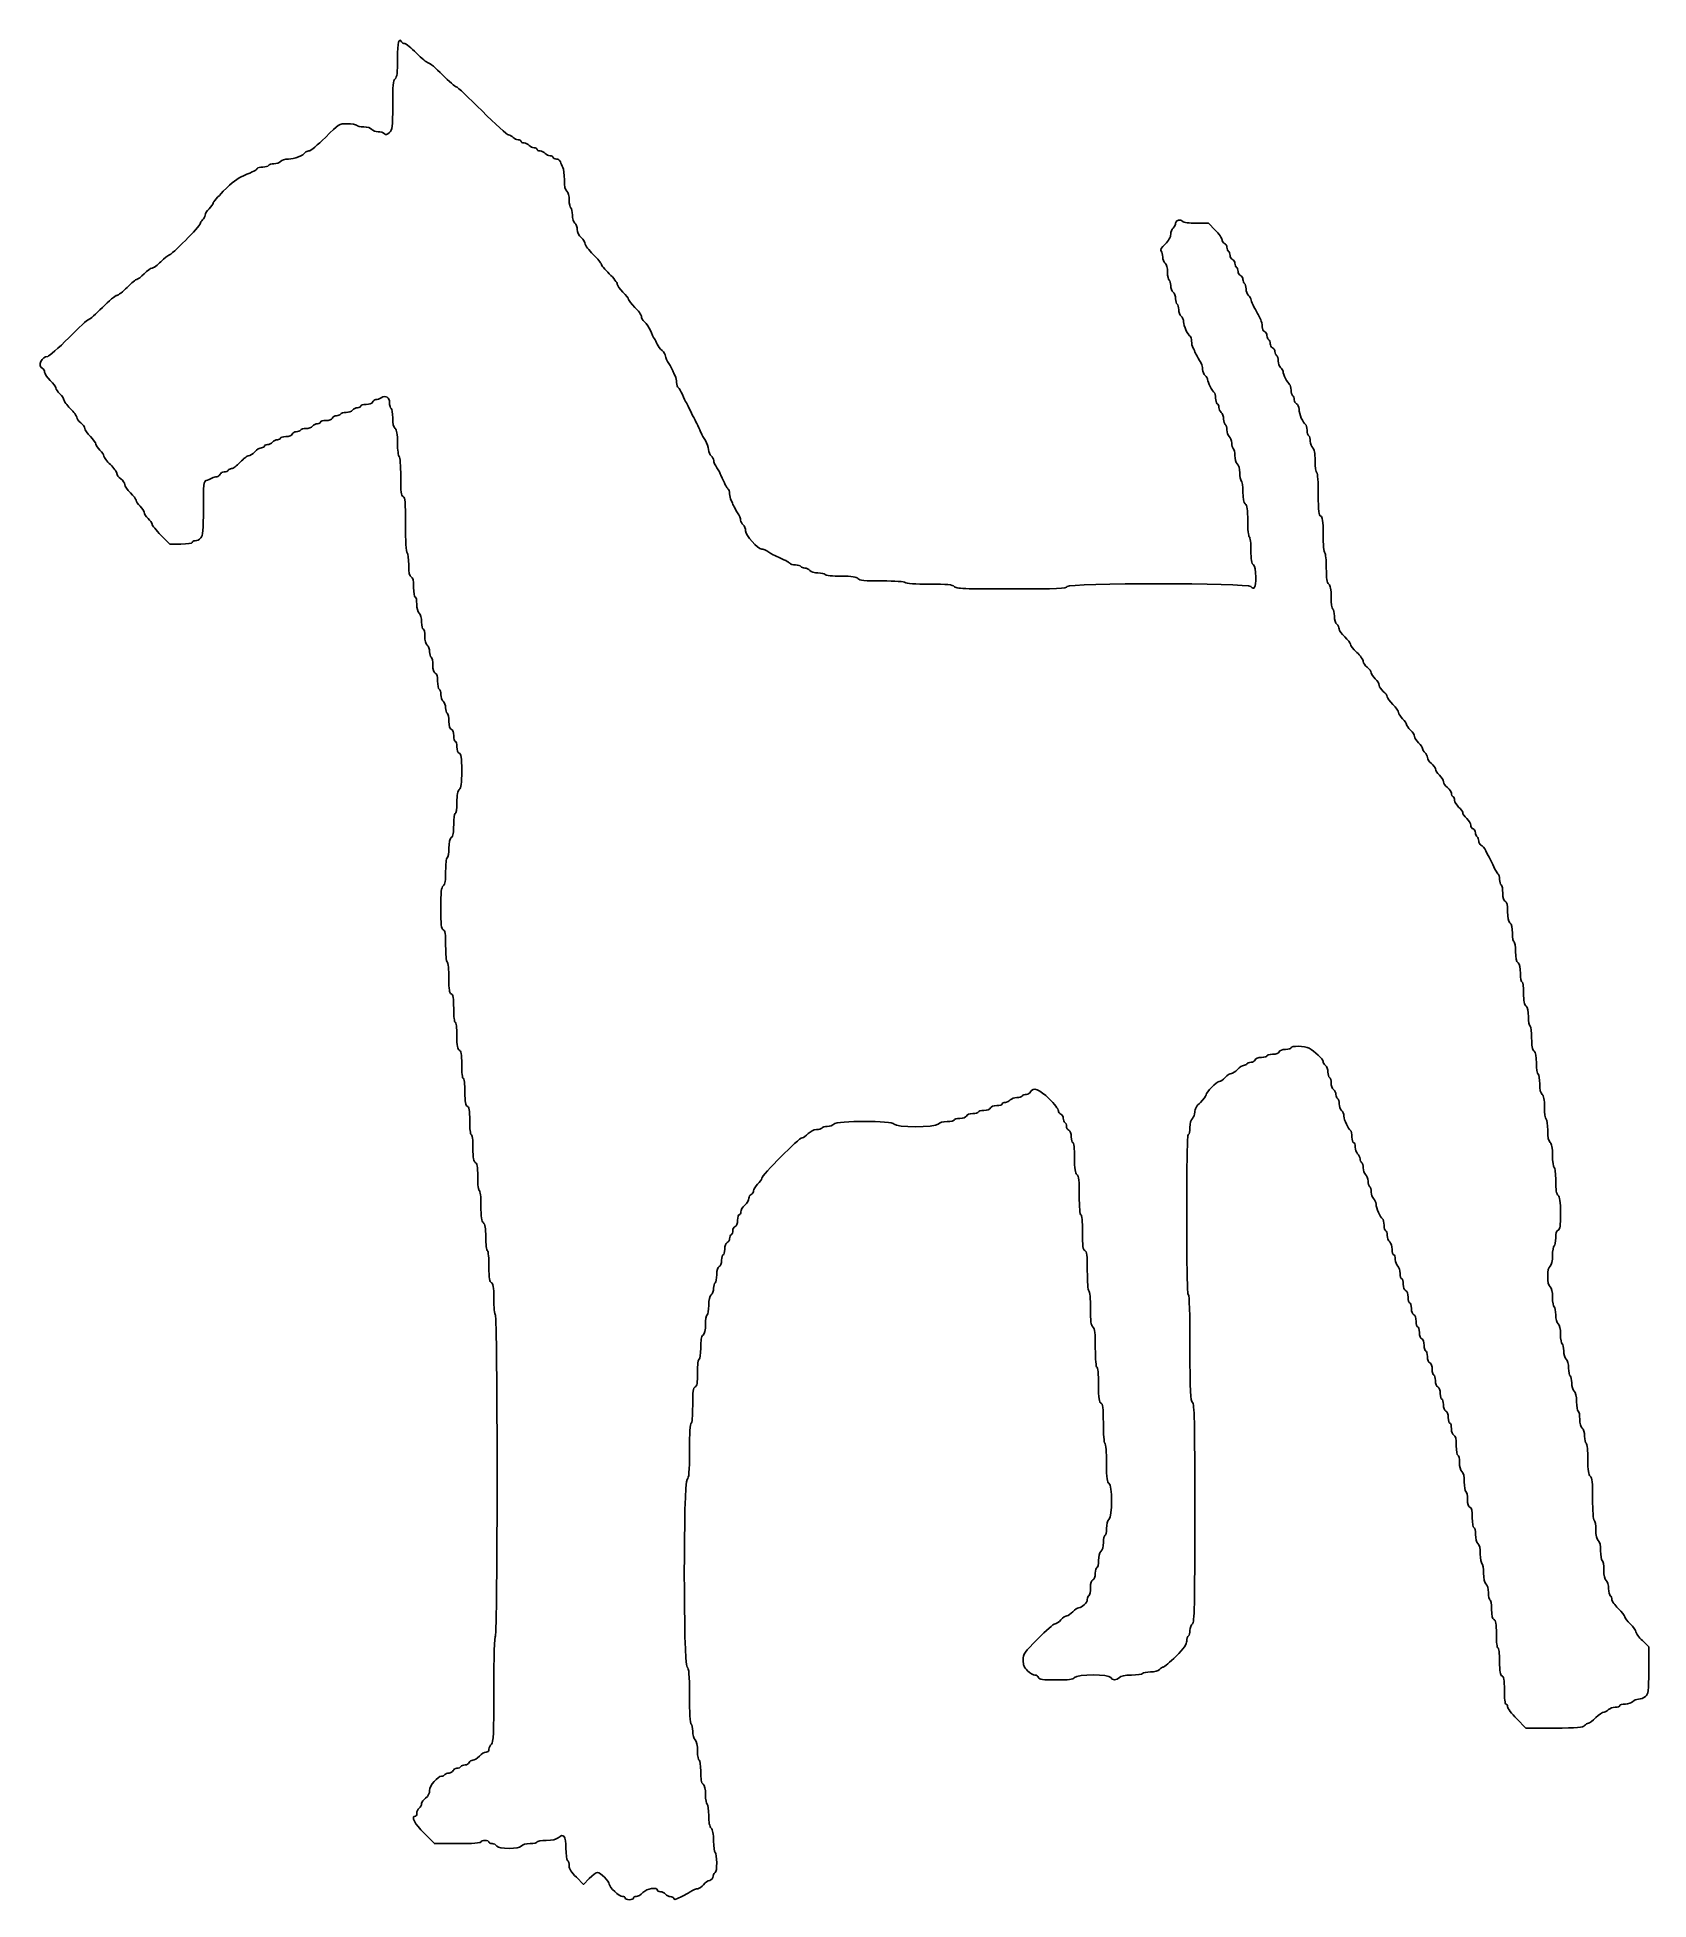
# Model space of a CAD drawing. Header units: centimetres. Extents: x -3.58 to 3.51, y -4.12 to 4.07.
import ezdxf

# ---------------------------------------------------------------- set-up
doc = ezdxf.new("R2010")
doc.units = ezdxf.units.CM
doc.header["$MEASUREMENT"] = 0
doc.layers.add('Layer 1', color=7, linetype='Continuous')

msp = doc.modelspace()

# ---------------------------------------------------------------- linework, layer by layer
at = {"layer": 'Layer 1'}
msp.add_open_spline([(-1.99672, 3.97651), (-1.99672, 3.91372), (-1.99884, 3.89467), (-2.0073, 3.88761), (-2.0073, 3.88761), (-2.01577, 3.88055), (-2.01788, 3.85798), (-2.01788, 3.77119), (-2.01788, 3.77119), (-2.01788, 3.67241), (-2.01929, 3.66324), (-2.03199, 3.65125), (-2.03199, 3.65125), (-2.04328, 3.64137), (-2.04822, 3.63996), (-2.05457, 3.64631), (-2.05457, 3.64631), (-2.05951, 3.65125), (-2.0715, 3.65478), (-2.08209, 3.65478), (-2.08209, 3.65478), (-2.09267, 3.65478), (-2.10467, 3.65972), (-2.10961, 3.66536), (-2.10961, 3.66536), (-2.11455, 3.67171), (-2.13007, 3.67594), (-2.14559, 3.67594), (-2.14559, 3.67594), (-2.16041, 3.67594), (-2.17452, 3.67947), (-2.17663, 3.683), (-2.17663, 3.683), (-2.17875, 3.68723), (-2.1978, 3.69006), (-2.21755, 3.69006), (-2.21755, 3.69006), (-2.25424, 3.69006), (-2.25424, 3.69006), (-2.31421, 3.63009), (-2.31421, 3.63009), (-2.34737, 3.59693), (-2.37912, 3.57012), (-2.38618, 3.57012), (-2.38618, 3.57012), (-2.39253, 3.57012), (-2.39959, 3.5673), (-2.40241, 3.56377), (-2.40241, 3.56377), (-2.41017, 3.55036), (-2.45109, 3.53484), (-2.47649, 3.53484), (-2.47649, 3.53484), (-2.49131, 3.53484), (-2.50683, 3.5299), (-2.51177, 3.52426), (-2.51177, 3.52426), (-2.51671, 3.51862), (-2.52941, 3.51368), (-2.5407, 3.51368), (-2.5407, 3.51368), (-2.55128, 3.51368), (-2.56257, 3.51086), (-2.56469, 3.50662), (-2.56469, 3.50662), (-2.56681, 3.50309), (-2.5781, 3.49956), (-2.58938, 3.49956), (-2.58938, 3.49956), (-2.60067, 3.49956), (-2.61196, 3.49674), (-2.61407, 3.4925), (-2.61407, 3.4925), (-2.6176, 3.48686), (-2.6303, 3.4798), (-2.67404, 3.46146), (-2.67404, 3.46146), (-2.70156, 3.44947), (-2.72131, 3.43394), (-2.76294, 3.39302), (-2.76294, 3.39302), (-2.78763, 3.36833), (-2.8081, 3.34504), (-2.8081, 3.34081), (-2.8081, 3.34081), (-2.8081, 3.33587), (-2.81586, 3.32529), (-2.82574, 3.31612), (-2.82574, 3.31612), (-2.83562, 3.30695), (-2.84338, 3.29425), (-2.84338, 3.28719), (-2.84338, 3.28719), (-2.84338, 3.28084), (-2.84832, 3.27167), (-2.85396, 3.26673), (-2.85396, 3.26673), (-2.8596, 3.26179), (-2.86454, 3.25403), (-2.86454, 3.2498), (-2.86454, 3.2498), (-2.86454, 3.23992), (-2.99225, 3.11151), (-3.00283, 3.11151), (-3.00283, 3.11151), (-3.00636, 3.11151), (-3.02259, 3.09881), (-3.0374, 3.08329), (-3.0374, 3.08329), (-3.05222, 3.06777), (-3.06986, 3.05507), (-3.07621, 3.05507), (-3.07621, 3.05507), (-3.08256, 3.05507), (-3.09808, 3.04378), (-3.11149, 3.03038), (-3.11149, 3.03038), (-3.1249, 3.01697), (-3.13901, 3.00569), (-3.14324, 3.00569), (-3.14324, 3.00569), (-3.14747, 3.00569), (-3.16652, 2.99017), (-3.18557, 2.97041), (-3.18557, 2.97041), (-3.20462, 2.95136), (-3.22508, 2.93513), (-3.23143, 2.93513), (-3.23143, 2.93513), (-3.23707, 2.93513), (-3.266, 2.91114), (-3.29493, 2.88221), (-3.29493, 2.88221), (-3.32386, 2.85328), (-3.35067, 2.82929), (-3.3549, 2.82929), (-3.3549, 2.82929), (-3.35913, 2.82929), (-3.39864, 2.7926), (-3.44309, 2.74815), (-3.44309, 2.74815), (-3.48754, 2.7037), (-3.52917, 2.66701), (-3.53552, 2.66701), (-3.53552, 2.66701), (-3.56092, 2.66701), (-3.58138, 2.62327), (-3.55951, 2.6148), (-3.55951, 2.6148), (-3.55387, 2.61268), (-3.54893, 2.60492), (-3.54893, 2.59787), (-3.54893, 2.59787), (-3.54893, 2.59081), (-3.53764, 2.57459), (-3.52424, 2.56118), (-3.52424, 2.56118), (-3.51083, 2.54777), (-3.49955, 2.53296), (-3.49955, 2.52802), (-3.49955, 2.52802), (-3.49955, 2.52238), (-3.49179, 2.51109), (-3.48191, 2.50191), (-3.48191, 2.50191), (-3.47203, 2.49274), (-3.46427, 2.48074), (-3.46427, 2.4751), (-3.46427, 2.4751), (-3.46427, 2.47016), (-3.45157, 2.45252), (-3.43605, 2.43771), (-3.43605, 2.43771), (-3.42053, 2.42289), (-3.40783, 2.40525), (-3.40783, 2.3989), (-3.40783, 2.3989), (-3.40783, 2.39326), (-3.40007, 2.38197), (-3.39019, 2.37491), (-3.39019, 2.37491), (-3.38031, 2.36785), (-3.37255, 2.35657), (-3.37255, 2.35022), (-3.37255, 2.35022), (-3.37255, 2.34316), (-3.36126, 2.32764), (-3.34786, 2.31424), (-3.34786, 2.31424), (-3.33445, 2.30083), (-3.32317, 2.28602), (-3.32317, 2.28108), (-3.32317, 2.28108), (-3.32317, 2.27544), (-3.31541, 2.26415), (-3.30553, 2.25497), (-3.30553, 2.25497), (-3.29565, 2.2458), (-3.28789, 2.2338), (-3.28789, 2.22816), (-3.28789, 2.22816), (-3.28789, 2.22322), (-3.27519, 2.20558), (-3.25967, 2.19077), (-3.25967, 2.19077), (-3.24415, 2.17595), (-3.23145, 2.15831), (-3.23145, 2.15196), (-3.23145, 2.15196), (-3.23145, 2.14632), (-3.22369, 2.13503), (-3.21381, 2.12797), (-3.21381, 2.12797), (-3.20393, 2.12091), (-3.19617, 2.10963), (-3.19617, 2.10328), (-3.19617, 2.10328), (-3.19617, 2.09622), (-3.18488, 2.0807), (-3.17148, 2.0673), (-3.17148, 2.0673), (-3.15807, 2.05389), (-3.14679, 2.03908), (-3.14679, 2.03414), (-3.14679, 2.03414), (-3.14679, 2.0285), (-3.13903, 2.01721), (-3.12915, 2.00803), (-3.12915, 2.00803), (-3.11927, 1.99886), (-3.11151, 1.98686), (-3.11151, 1.98122), (-3.11151, 1.98122), (-3.11151, 1.97558), (-3.10375, 1.96358), (-3.09387, 1.95441), (-3.09387, 1.95441), (-3.08399, 1.94524), (-3.07623, 1.93395), (-3.07623, 1.92901), (-3.07623, 1.92901), (-3.07623, 1.92407), (-3.05859, 1.9022), (-3.03742, 1.88033), (-3.03742, 1.88033), (-3.03742, 1.88033), (-2.99861, 1.84152), (-2.99861, 1.84152), (-2.99861, 1.84152), (-2.99861, 1.84152), (-2.94922, 1.84152), (-2.94922, 1.84152), (-2.94922, 1.84152), (-2.921, 1.84152), (-2.89983, 1.84434), (-2.89983, 1.84858), (-2.89983, 1.84858), (-2.89983, 1.85281), (-2.89419, 1.85564), (-2.88713, 1.85564), (-2.88713, 1.85564), (-2.87937, 1.85564), (-2.86879, 1.86128), (-2.86244, 1.86834), (-2.86244, 1.86834), (-2.85256, 1.87963), (-2.85045, 1.89938), (-2.85045, 1.99957), (-2.85045, 1.99957), (-2.85045, 2.1054), (-2.84904, 2.1174), (-2.83775, 2.12093), (-2.83775, 2.12093), (-2.8314, 2.12305), (-2.82011, 2.12799), (-2.81376, 2.13151), (-2.81376, 2.13151), (-2.8067, 2.13504), (-2.79683, 2.13786), (-2.79118, 2.13786), (-2.79118, 2.13786), (-2.78554, 2.13786), (-2.77989, 2.1428), (-2.77707, 2.14844), (-2.77707, 2.14844), (-2.77495, 2.15408), (-2.76719, 2.15902), (-2.75943, 2.15902), (-2.75943, 2.15902), (-2.75167, 2.15902), (-2.7432, 2.16255), (-2.74109, 2.16608), (-2.74109, 2.16608), (-2.73897, 2.17031), (-2.73192, 2.17314), (-2.72627, 2.17314), (-2.72627, 2.17314), (-2.72063, 2.17314), (-2.70369, 2.18584), (-2.68888, 2.20136), (-2.68888, 2.20136), (-2.67406, 2.21688), (-2.65713, 2.22958), (-2.65149, 2.22958), (-2.65149, 2.22958), (-2.64585, 2.22958), (-2.63385, 2.23734), (-2.62468, 2.24722), (-2.62468, 2.24722), (-2.61551, 2.2571), (-2.6021, 2.26486), (-2.59505, 2.26486), (-2.59505, 2.26486), (-2.58799, 2.26486), (-2.58235, 2.26839), (-2.58235, 2.27192), (-2.58235, 2.27192), (-2.58235, 2.27615), (-2.57671, 2.27898), (-2.56894, 2.27898), (-2.56894, 2.27898), (-2.56188, 2.27898), (-2.55201, 2.28392), (-2.54707, 2.28956), (-2.54707, 2.28956), (-2.54213, 2.2952), (-2.53225, 2.30014), (-2.5252, 2.30014), (-2.5252, 2.30014), (-2.51744, 2.30014), (-2.51179, 2.30367), (-2.51179, 2.3072), (-2.51179, 2.3072), (-2.51179, 2.31143), (-2.50121, 2.31426), (-2.4878, 2.31426), (-2.4878, 2.31426), (-2.47298, 2.31426), (-2.4624, 2.31849), (-2.45958, 2.32484), (-2.45958, 2.32484), (-2.45746, 2.33048), (-2.4497, 2.33542), (-2.44194, 2.33542), (-2.44194, 2.33542), (-2.43418, 2.33542), (-2.42571, 2.33895), (-2.4236, 2.34248), (-2.4236, 2.34248), (-2.42148, 2.34671), (-2.41019, 2.34954), (-2.39961, 2.34954), (-2.39961, 2.34954), (-2.38832, 2.34954), (-2.37562, 2.35448), (-2.37068, 2.36012), (-2.37068, 2.36012), (-2.36574, 2.36576), (-2.35586, 2.3707), (-2.34881, 2.3707), (-2.34881, 2.3707), (-2.34105, 2.3707), (-2.3354, 2.37423), (-2.3354, 2.37776), (-2.3354, 2.37776), (-2.3354, 2.38199), (-2.32482, 2.38482), (-2.31141, 2.38482), (-2.31141, 2.38482), (-2.29659, 2.38482), (-2.28601, 2.38905), (-2.28319, 2.3954), (-2.28319, 2.3954), (-2.28107, 2.40104), (-2.27331, 2.40598), (-2.26555, 2.40598), (-2.26555, 2.40598), (-2.25779, 2.40598), (-2.24932, 2.40951), (-2.24721, 2.41304), (-2.24721, 2.41304), (-2.24509, 2.41727), (-2.2338, 2.4201), (-2.22322, 2.4201), (-2.22322, 2.4201), (-2.21193, 2.4201), (-2.19923, 2.42504), (-2.19429, 2.43068), (-2.19429, 2.43068), (-2.18935, 2.43632), (-2.17947, 2.44126), (-2.17242, 2.44126), (-2.17242, 2.44126), (-2.16466, 2.44126), (-2.15901, 2.44479), (-2.15901, 2.44832), (-2.15901, 2.44832), (-2.15901, 2.45255), (-2.14843, 2.45538), (-2.13502, 2.45538), (-2.13502, 2.45538), (-2.1202, 2.45538), (-2.10962, 2.45961), (-2.1068, 2.46596), (-2.1068, 2.46596), (-2.10468, 2.4716), (-2.09833, 2.47654), (-2.09198, 2.47654), (-2.09198, 2.47654), (-2.08634, 2.47654), (-2.07505, 2.48007), (-2.06799, 2.48501), (-2.06799, 2.48501), (-2.04823, 2.497), (-2.03201, 2.48713), (-2.03201, 2.46314), (-2.03201, 2.46314), (-2.03201, 2.45185), (-2.02848, 2.43986), (-2.02495, 2.43774), (-2.02495, 2.43774), (-2.02072, 2.43562), (-2.01789, 2.41657), (-2.01789, 2.39611), (-2.01789, 2.39611), (-2.01789, 2.37142), (-2.01436, 2.35519), (-2.00731, 2.34954), (-2.00731, 2.34954), (-1.99955, 2.34319), (-1.99673, 2.32626), (-1.99673, 2.28533), (-1.99673, 2.28533), (-1.99673, 2.25499), (-1.9932, 2.22818), (-1.98967, 2.22606), (-1.98967, 2.22606), (-1.98544, 2.22324), (-1.98261, 2.18655), (-1.98261, 2.13787), (-1.98261, 2.13787), (-1.98261, 2.07084), (-1.98049, 2.05391), (-1.97203, 2.05038), (-1.97203, 2.05038), (-1.96286, 2.04756), (-1.96145, 2.0271), (-1.96145, 1.92691), (-1.96145, 1.92691), (-1.96145, 1.85494), (-1.95863, 1.80555), (-1.95439, 1.80273), (-1.95439, 1.80273), (-1.95016, 1.80061), (-1.94733, 1.77662), (-1.94733, 1.74981), (-1.94733, 1.74981), (-1.94733, 1.71383), (-1.94451, 1.70113), (-1.93675, 1.6976), (-1.93675, 1.6976), (-1.92899, 1.69478), (-1.92617, 1.68278), (-1.92617, 1.65103), (-1.92617, 1.65103), (-1.92617, 1.62775), (-1.92335, 1.6087), (-1.91911, 1.6087), (-1.91911, 1.6087), (-1.91488, 1.6087), (-1.91205, 1.59459), (-1.91205, 1.57766), (-1.91205, 1.57766), (-1.91205, 1.55932), (-1.90782, 1.54379), (-1.90147, 1.53815), (-1.90147, 1.53815), (-1.89512, 1.53251), (-1.89089, 1.51698), (-1.89089, 1.49864), (-1.89089, 1.49864), (-1.89089, 1.48171), (-1.88736, 1.4676), (-1.88383, 1.4676), (-1.88383, 1.4676), (-1.8796, 1.4676), (-1.87677, 1.45349), (-1.87677, 1.43656), (-1.87677, 1.43656), (-1.87677, 1.41822), (-1.87254, 1.40269), (-1.86619, 1.39705), (-1.86619, 1.39705), (-1.86055, 1.39211), (-1.85561, 1.37941), (-1.85561, 1.36812), (-1.85561, 1.36812), (-1.85561, 1.35754), (-1.85208, 1.34625), (-1.84855, 1.34413), (-1.84855, 1.34413), (-1.84432, 1.34201), (-1.84149, 1.32579), (-1.84149, 1.30885), (-1.84149, 1.30885), (-1.84149, 1.28839), (-1.83796, 1.2771), (-1.83091, 1.27428), (-1.83091, 1.27428), (-1.82385, 1.27146), (-1.82033, 1.26017), (-1.82033, 1.239), (-1.82033, 1.239), (-1.82033, 1.22136), (-1.8168, 1.20513), (-1.81327, 1.20302), (-1.81327, 1.20302), (-1.80904, 1.2009), (-1.80621, 1.18961), (-1.80621, 1.17903), (-1.80621, 1.17903), (-1.80621, 1.16774), (-1.80127, 1.15504), (-1.79563, 1.1501), (-1.79563, 1.1501), (-1.78999, 1.14516), (-1.78505, 1.13246), (-1.78505, 1.12117), (-1.78505, 1.12117), (-1.78505, 1.11059), (-1.78152, 1.0993), (-1.77799, 1.09718), (-1.77799, 1.09718), (-1.77376, 1.09506), (-1.77093, 1.07884), (-1.77093, 1.0619), (-1.77093, 1.0619), (-1.77093, 1.04144), (-1.7674, 1.03015), (-1.76035, 1.02733), (-1.76035, 1.02733), (-1.754, 1.02521), (-1.74977, 1.01392), (-1.74977, 0.9984), (-1.74977, 0.9984), (-1.74977, 0.98499), (-1.74624, 0.97371), (-1.74271, 0.97371), (-1.74271, 0.97371), (-1.73848, 0.97371), (-1.73565, 0.96313), (-1.73565, 0.94972), (-1.73565, 0.94972), (-1.73565, 0.9349), (-1.73142, 0.92432), (-1.72507, 0.9215), (-1.72507, 0.9215), (-1.7166, 0.91868), (-1.71449, 0.90316), (-1.71449, 0.84459), (-1.71449, 0.84459), (-1.71449, 0.78744), (-1.71661, 0.7691), (-1.72507, 0.76204), (-1.72507, 0.76204), (-1.73283, 0.75569), (-1.73565, 0.73946), (-1.73565, 0.70489), (-1.73565, 0.70489), (-1.73565, 0.67737), (-1.73847, 0.65621), (-1.74271, 0.65621), (-1.74271, 0.65621), (-1.74694, 0.65621), (-1.74977, 0.63504), (-1.74977, 0.60753), (-1.74977, 0.60753), (-1.74977, 0.57296), (-1.75259, 0.55673), (-1.76035, 0.55038), (-1.76035, 0.55038), (-1.76741, 0.54474), (-1.77093, 0.52851), (-1.77093, 0.50381), (-1.77093, 0.50381), (-1.77093, 0.48335), (-1.77446, 0.4643), (-1.77799, 0.46218), (-1.77799, 0.46218), (-1.78222, 0.46006), (-1.78505, 0.43325), (-1.78505, 0.40291), (-1.78505, 0.40291), (-1.78505, 0.36199), (-1.78787, 0.34505), (-1.79563, 0.3387), (-1.79563, 0.3387), (-1.8041, 0.33164), (-1.80621, 0.31118), (-1.80621, 0.23992), (-1.80621, 0.23992), (-1.80621, 0.16654), (-1.80409, 0.1489), (-1.79563, 0.14538), (-1.79563, 0.14538), (-1.78716, 0.14256), (-1.78505, 0.12774), (-1.78505, 0.07482), (-1.78505, 0.07482), (-1.78505, 0.03813), (-1.78223, 0.00568), (-1.77799, 0.00356), (-1.77799, 0.00356), (-1.77376, 0.00144), (-1.77093, -0.03031), (-1.77093, -0.067), (-1.77093, -0.067), (-1.77093, -0.11851), (-1.76881, -0.13332), (-1.76035, -0.13685), (-1.76035, -0.13685), (-1.75188, -0.13967), (-1.74977, -0.15378), (-1.74977, -0.20106), (-1.74977, -0.20106), (-1.74977, -0.23634), (-1.74695, -0.26103), (-1.74271, -0.26103), (-1.74271, -0.26103), (-1.73848, -0.26103), (-1.73565, -0.28572), (-1.73565, -0.3203), (-1.73565, -0.3203), (-1.73565, -0.36616), (-1.73353, -0.38027), (-1.72507, -0.3838), (-1.72507, -0.3838), (-1.7166, -0.38662), (-1.71449, -0.40073), (-1.71449, -0.44801), (-1.71449, -0.44801), (-1.71449, -0.48329), (-1.71167, -0.50798), (-1.70743, -0.50798), (-1.70743, -0.50798), (-1.7032, -0.50798), (-1.70037, -0.53267), (-1.70037, -0.56725), (-1.70037, -0.56725), (-1.70037, -0.61311), (-1.69825, -0.62722), (-1.68979, -0.63075), (-1.68979, -0.63075), (-1.68132, -0.63357), (-1.67921, -0.64768), (-1.67921, -0.69496), (-1.67921, -0.69496), (-1.67921, -0.73024), (-1.67639, -0.75493), (-1.67215, -0.75493), (-1.67215, -0.75493), (-1.66792, -0.75493), (-1.66509, -0.77962), (-1.66509, -0.8142), (-1.66509, -0.8142), (-1.66509, -0.86006), (-1.66297, -0.87417), (-1.65451, -0.8777), (-1.65451, -0.8777), (-1.64604, -0.88052), (-1.64393, -0.89463), (-1.64393, -0.94191), (-1.64393, -0.94191), (-1.64393, -0.97719), (-1.64111, -1.00188), (-1.63687, -1.00188), (-1.63687, -1.00188), (-1.63264, -1.00188), (-1.62981, -1.02869), (-1.62981, -1.0682), (-1.62981, -1.0682), (-1.62981, -1.11829), (-1.62699, -1.13664), (-1.61923, -1.14299), (-1.61923, -1.14299), (-1.61147, -1.14934), (-1.60865, -1.16627), (-1.60865, -1.2072), (-1.60865, -1.2072), (-1.60865, -1.23754), (-1.60512, -1.26435), (-1.60159, -1.26647), (-1.60159, -1.26647), (-1.59736, -1.26859), (-1.59453, -1.30034), (-1.59453, -1.33703), (-1.59453, -1.33703), (-1.59453, -1.38854), (-1.59241, -1.40335), (-1.58395, -1.40688), (-1.58395, -1.40688), (-1.57548, -1.4097), (-1.57337, -1.42452), (-1.57337, -1.47744), (-1.57337, -1.47744), (-1.57337, -1.51413), (-1.57055, -1.54658), (-1.56631, -1.5487), (-1.56631, -1.5487), (-1.55643, -1.55505), (-1.55643, -2.95346), (-1.56631, -2.95981), (-1.56631, -2.95981), (-1.57054, -2.96263), (-1.57337, -3.04871), (-1.57337, -3.19547), (-1.57337, -3.19547), (-1.57337, -3.39303), (-1.57478, -3.4283), (-1.58395, -3.43606), (-1.58395, -3.43606), (-1.58959, -3.441), (-1.59453, -3.45088), (-1.59453, -3.45793), (-1.59453, -3.45793), (-1.59453, -3.4664), (-1.59947, -3.47134), (-1.60723, -3.47134), (-1.60723, -3.47134), (-1.61429, -3.47134), (-1.62769, -3.4791), (-1.63686, -3.48898), (-1.63686, -3.48898), (-1.64603, -3.49886), (-1.65873, -3.50662), (-1.66579, -3.50662), (-1.66579, -3.50662), (-1.67214, -3.50662), (-1.6792, -3.51156), (-1.68202, -3.5172), (-1.68202, -3.5172), (-1.68414, -3.52284), (-1.6919, -3.52778), (-1.69966, -3.52778), (-1.69966, -3.52778), (-1.70742, -3.52778), (-1.71589, -3.5306), (-1.718, -3.53484), (-1.718, -3.53484), (-1.72012, -3.53837), (-1.72788, -3.5419), (-1.73564, -3.5419), (-1.73564, -3.5419), (-1.7427, -3.5419), (-1.74975, -3.54684), (-1.75257, -3.55248), (-1.75257, -3.55248), (-1.75469, -3.55812), (-1.76245, -3.56306), (-1.77021, -3.56306), (-1.77021, -3.56306), (-1.77797, -3.56306), (-1.78644, -3.56659), (-1.78855, -3.57012), (-1.78855, -3.57012), (-1.79067, -3.57435), (-1.79772, -3.57718), (-1.80266, -3.57718), (-1.80266, -3.57718), (-1.821, -3.57718), (-1.85558, -3.6181), (-1.85558, -3.63927), (-1.85558, -3.63927), (-1.85558, -3.65268), (-1.86122, -3.66467), (-1.87322, -3.67314), (-1.87322, -3.67314), (-1.8831, -3.6802), (-1.89086, -3.69148), (-1.89086, -3.69783), (-1.89086, -3.69783), (-1.89086, -3.70418), (-1.8958, -3.71335), (-1.90144, -3.71829), (-1.90144, -3.71829), (-1.90708, -3.72323), (-1.91202, -3.73311), (-1.91202, -3.74016), (-1.91202, -3.74016), (-1.91202, -3.74792), (-1.91484, -3.75357), (-1.91908, -3.75357), (-1.91908, -3.75357), (-1.93884, -3.75357), (-1.9212, -3.78603), (-1.88027, -3.82765), (-1.88027, -3.82765), (-1.88027, -3.82765), (-1.83441, -3.87351), (-1.83441, -3.87351), (-1.83441, -3.87351), (-1.83441, -3.87351), (-1.7321, -3.87351), (-1.7321, -3.87351), (-1.7321, -3.87351), (-1.6686, -3.87351), (-1.62979, -3.87069), (-1.62979, -3.86645), (-1.62979, -3.86645), (-1.62979, -3.86222), (-1.62203, -3.85939), (-1.61215, -3.85939), (-1.61215, -3.85939), (-1.60227, -3.85939), (-1.59451, -3.86221), (-1.59451, -3.86645), (-1.59451, -3.86645), (-1.59451, -3.86998), (-1.58887, -3.87351), (-1.5811, -3.87351), (-1.5811, -3.87351), (-1.57404, -3.87351), (-1.56417, -3.87845), (-1.55923, -3.88409), (-1.55923, -3.88409), (-1.55288, -3.89115), (-1.53665, -3.89467), (-1.50631, -3.89467), (-1.50631, -3.89467), (-1.47597, -3.89467), (-1.45974, -3.89114), (-1.45339, -3.88409), (-1.45339, -3.88409), (-1.44775, -3.87774), (-1.43222, -3.87351), (-1.41388, -3.87351), (-1.41388, -3.87351), (-1.39695, -3.87351), (-1.38284, -3.86998), (-1.38284, -3.86645), (-1.38284, -3.86645), (-1.38284, -3.86222), (-1.3645, -3.85939), (-1.34262, -3.85939), (-1.34262, -3.85939), (-1.31581, -3.85939), (-1.29888, -3.85586), (-1.29041, -3.8481), (-1.29041, -3.8481), (-1.26642, -3.82623), (-1.25584, -3.84034), (-1.25584, -3.89396), (-1.25584, -3.89396), (-1.25584, -3.92077), (-1.25231, -3.94547), (-1.24878, -3.94758), (-1.24878, -3.94758), (-1.24455, -3.9497), (-1.24172, -3.96028), (-1.24172, -3.97157), (-1.24172, -3.97157), (-1.24172, -3.98498), (-1.23255, -3.99979), (-1.20997, -4.02166), (-1.20997, -4.02166), (-1.20997, -4.02166), (-1.17893, -4.0527), (-1.17893, -4.0527), (-1.17893, -4.0527), (-1.17893, -4.0527), (-1.15353, -4.02659), (-1.15353, -4.02659), (-1.15353, -4.02659), (-1.13942, -4.01248), (-1.12319, -4.00048), (-1.11755, -4.00048), (-1.11755, -4.00048), (-1.10414, -4.00048), (-1.06534, -4.03858), (-1.06534, -4.05128), (-1.06534, -4.05128), (-1.06534, -4.06539), (-1.0216, -4.10631), (-1.00678, -4.10631), (-1.00678, -4.10631), (-1.00043, -4.10631), (-0.99479, -4.10913), (-0.99479, -4.11337), (-0.99479, -4.11337), (-0.99479, -4.1169), (-0.98703, -4.12043), (-0.97715, -4.12043), (-0.97715, -4.12043), (-0.96727, -4.12043), (-0.95951, -4.1169), (-0.95951, -4.11337), (-0.95951, -4.11337), (-0.95951, -4.10914), (-0.95387, -4.10631), (-0.94681, -4.10631), (-0.94681, -4.10631), (-0.93975, -4.10631), (-0.92635, -4.09855), (-0.91718, -4.08867), (-0.91718, -4.08867), (-0.90025, -4.07103), (-0.85368, -4.06327), (-0.85368, -4.07809), (-0.85368, -4.07809), (-0.85368, -4.08162), (-0.84804, -4.08515), (-0.84027, -4.08515), (-0.84027, -4.08515), (-0.83321, -4.08515), (-0.82334, -4.09009), (-0.8184, -4.09573), (-0.8184, -4.09573), (-0.81346, -4.10137), (-0.80358, -4.10631), (-0.79723, -4.10631), (-0.79723, -4.10631), (-0.79017, -4.10631), (-0.78312, -4.10984), (-0.78171, -4.11407), (-0.78171, -4.11407), (-0.77959, -4.12042), (-0.77536, -4.12042), (-0.76548, -4.11478), (-0.76548, -4.11478), (-0.75772, -4.11055), (-0.74643, -4.10561), (-0.74079, -4.10349), (-0.74079, -4.10349), (-0.73515, -4.10067), (-0.72033, -4.09291), (-0.70904, -4.08585), (-0.70904, -4.08585), (-0.69705, -4.07809), (-0.68223, -4.07174), (-0.67588, -4.07174), (-0.67588, -4.07174), (-0.66953, -4.07103), (-0.65824, -4.06327), (-0.65119, -4.0541), (-0.65119, -4.0541), (-0.64343, -4.04493), (-0.63143, -4.03646), (-0.62367, -4.03505), (-0.62367, -4.03505), (-0.61591, -4.03293), (-0.60956, -4.02517), (-0.60815, -4.016), (-0.60815, -4.016), (-0.60674, -4.00753), (-0.60251, -4.00048), (-0.59898, -4.00048), (-0.59898, -4.00048), (-0.59051, -4.00048), (-0.59051, -3.91793), (-0.59969, -3.91229), (-0.59969, -3.91229), (-0.60322, -3.91017), (-0.60675, -3.8876), (-0.60675, -3.8622), (-0.60675, -3.8622), (-0.60675, -3.83045), (-0.61028, -3.81281), (-0.61733, -3.80576), (-0.61733, -3.80576), (-0.62439, -3.798), (-0.62791, -3.78036), (-0.62791, -3.75002), (-0.62791, -3.75002), (-0.62791, -3.72533), (-0.63073, -3.70275), (-0.63497, -3.70063), (-0.63497, -3.70063), (-0.6385, -3.69851), (-0.64203, -3.67946), (-0.64203, -3.659), (-0.64203, -3.659), (-0.64203, -3.63431), (-0.64556, -3.61808), (-0.65261, -3.61243), (-0.65261, -3.61243), (-0.66037, -3.60608), (-0.66319, -3.58985), (-0.66319, -3.55528), (-0.66319, -3.55528), (-0.66319, -3.52776), (-0.66601, -3.5066), (-0.67025, -3.5066), (-0.67025, -3.5066), (-0.67378, -3.5066), (-0.67731, -3.48896), (-0.67731, -3.46709), (-0.67731, -3.46709), (-0.67731, -3.44169), (-0.68084, -3.42405), (-0.68789, -3.4177), (-0.68789, -3.4177), (-0.69353, -3.41135), (-0.69847, -3.39442), (-0.69847, -3.3796), (-0.69847, -3.3796), (-0.69847, -3.36478), (-0.70129, -3.34997), (-0.70553, -3.34785), (-0.70553, -3.34785), (-0.70976, -3.34503), (-0.71259, -3.29634), (-0.71259, -3.22508), (-0.71259, -3.22508), (-0.71259, -3.12771), (-0.71471, -3.10443), (-0.72317, -3.09737), (-0.72317, -3.09737), (-0.7394, -3.08396), (-0.7394, -2.28528), (-0.72317, -2.27187), (-0.72317, -2.27187), (-0.7147, -2.26481), (-0.71259, -2.24153), (-0.71259, -2.14416), (-0.71259, -2.14416), (-0.71259, -2.06937), (-0.70977, -2.02492), (-0.70553, -2.02492), (-0.70553, -2.02492), (-0.7013, -2.02492), (-0.69847, -1.99458), (-0.69847, -1.94731), (-0.69847, -1.94731), (-0.69847, -1.88452), (-0.69635, -1.86829), (-0.68789, -1.86547), (-0.68789, -1.86547), (-0.67942, -1.86194), (-0.67731, -1.84783), (-0.67731, -1.80197), (-0.67731, -1.80197), (-0.67731, -1.7674), (-0.67449, -1.7427), (-0.67025, -1.7427), (-0.67025, -1.7427), (-0.66602, -1.7427), (-0.66319, -1.72153), (-0.66319, -1.69402), (-0.66319, -1.69402), (-0.66319, -1.65945), (-0.66037, -1.64322), (-0.65261, -1.63687), (-0.65261, -1.63687), (-0.64555, -1.63123), (-0.64203, -1.615), (-0.64203, -1.5903), (-0.64203, -1.5903), (-0.64203, -1.56984), (-0.63921, -1.55079), (-0.63497, -1.54867), (-0.63497, -1.54867), (-0.63144, -1.54655), (-0.62791, -1.5275), (-0.62791, -1.50704), (-0.62791, -1.50704), (-0.62791, -1.48235), (-0.62438, -1.46612), (-0.61733, -1.46047), (-0.61733, -1.46047), (-0.61169, -1.45553), (-0.60675, -1.44283), (-0.60675, -1.43154), (-0.60675, -1.43154), (-0.60675, -1.42096), (-0.60322, -1.40967), (-0.59969, -1.40755), (-0.59969, -1.40755), (-0.59546, -1.40543), (-0.59263, -1.38921), (-0.59263, -1.37157), (-0.59263, -1.37157), (-0.59263, -1.3504), (-0.5891, -1.33911), (-0.58205, -1.33629), (-0.58205, -1.33629), (-0.5757, -1.33347), (-0.57147, -1.32288), (-0.57147, -1.30807), (-0.57147, -1.30807), (-0.57147, -1.29466), (-0.56794, -1.28408), (-0.56441, -1.28408), (-0.56441, -1.28408), (-0.56018, -1.28408), (-0.55735, -1.27279), (-0.55735, -1.25939), (-0.55735, -1.25939), (-0.55735, -1.24387), (-0.55312, -1.23258), (-0.54677, -1.23046), (-0.54677, -1.23046), (-0.54113, -1.22764), (-0.53619, -1.22058), (-0.53619, -1.21353), (-0.53619, -1.21353), (-0.53619, -1.20577), (-0.53266, -1.19801), (-0.52913, -1.19589), (-0.52913, -1.19589), (-0.5249, -1.19377), (-0.52207, -1.18531), (-0.52207, -1.17755), (-0.52207, -1.17755), (-0.52207, -1.16979), (-0.51713, -1.16203), (-0.51149, -1.15991), (-0.51149, -1.15991), (-0.50514, -1.15709), (-0.50091, -1.1465), (-0.50091, -1.13169), (-0.50091, -1.13169), (-0.50091, -1.11828), (-0.49738, -1.1077), (-0.49385, -1.1077), (-0.49385, -1.1077), (-0.48962, -1.1077), (-0.48679, -1.10206), (-0.48679, -1.095), (-0.48679, -1.095), (-0.48679, -1.08794), (-0.47903, -1.07454), (-0.46915, -1.06537), (-0.46915, -1.06537), (-0.45927, -1.0562), (-0.45151, -1.04279), (-0.45151, -1.03574), (-0.45151, -1.03574), (-0.45151, -1.02868), (-0.44657, -1.02092), (-0.44093, -1.01881), (-0.44093, -1.01881), (-0.43529, -1.01599), (-0.43035, -1.00893), (-0.43035, -1.00258), (-0.43035, -1.00258), (-0.43035, -0.99552), (-0.42259, -0.98282), (-0.41271, -0.97365), (-0.41271, -0.97365), (-0.40283, -0.96448), (-0.39507, -0.95248), (-0.39507, -0.94754), (-0.39507, -0.94754), (-0.39507, -0.93484), (-0.22997, -0.76903), (-0.21656, -0.76903), (-0.21656, -0.76903), (-0.21162, -0.76903), (-0.19963, -0.76127), (-0.19045, -0.75139), (-0.19045, -0.75139), (-0.18057, -0.74081), (-0.16576, -0.73375), (-0.15447, -0.73375), (-0.15447, -0.73375), (-0.14389, -0.73375), (-0.1326, -0.73022), (-0.13048, -0.72669), (-0.13048, -0.72669), (-0.12836, -0.72246), (-0.11707, -0.71963), (-0.10649, -0.71963), (-0.10649, -0.71963), (-0.0952, -0.71963), (-0.0825, -0.71469), (-0.07756, -0.70905), (-0.07756, -0.70905), (-0.06486, -0.69353), (0.18208, -0.69353), (0.18773, -0.70905), (0.18773, -0.70905), (0.19408, -0.72457), (0.36835, -0.72457), (0.38105, -0.70905), (0.38105, -0.70905), (0.38669, -0.7027), (0.40222, -0.69847), (0.42056, -0.69847), (0.42056, -0.69847), (0.43749, -0.69847), (0.4516, -0.69494), (0.4516, -0.69141), (0.4516, -0.69141), (0.4516, -0.68718), (0.46289, -0.68435), (0.47629, -0.68435), (0.47629, -0.68435), (0.49181, -0.68435), (0.5031, -0.68012), (0.50522, -0.67377), (0.50522, -0.67377), (0.50804, -0.66742), (0.51863, -0.66319), (0.53344, -0.66319), (0.53344, -0.66319), (0.54685, -0.66319), (0.55743, -0.65966), (0.55743, -0.65613), (0.55743, -0.65613), (0.55743, -0.6519), (0.56872, -0.64907), (0.58212, -0.64907), (0.58212, -0.64907), (0.59764, -0.64907), (0.60893, -0.64484), (0.61105, -0.63849), (0.61105, -0.63849), (0.61387, -0.63214), (0.62446, -0.62791), (0.63927, -0.62791), (0.63927, -0.62791), (0.65268, -0.62791), (0.66326, -0.62438), (0.66326, -0.62085), (0.66326, -0.62085), (0.66326, -0.61662), (0.6689, -0.61379), (0.67667, -0.61379), (0.67667, -0.61379), (0.68373, -0.61379), (0.6936, -0.60885), (0.69854, -0.60321), (0.69854, -0.60321), (0.70348, -0.59757), (0.71618, -0.59263), (0.72747, -0.59263), (0.72747, -0.59263), (0.73805, -0.59263), (0.74934, -0.5891), (0.75146, -0.58557), (0.75146, -0.58557), (0.75358, -0.58134), (0.76204, -0.57851), (0.7698, -0.57851), (0.7698, -0.57851), (0.77756, -0.57851), (0.78532, -0.57357), (0.78744, -0.56793), (0.78744, -0.56793), (0.79661, -0.54465), (0.82836, -0.55664), (0.86999, -0.59827), (0.86999, -0.59827), (0.89186, -0.62085), (0.91021, -0.64413), (0.91021, -0.65048), (0.91021, -0.65048), (0.91021, -0.65683), (0.91515, -0.66318), (0.92079, -0.666), (0.92079, -0.666), (0.92643, -0.66812), (0.93137, -0.67588), (0.93137, -0.68364), (0.93137, -0.68364), (0.93137, -0.6914), (0.9349, -0.69987), (0.93843, -0.70198), (0.93843, -0.70198), (0.94266, -0.7041), (0.94549, -0.71186), (0.94549, -0.71962), (0.94549, -0.71962), (0.94549, -0.72668), (0.95043, -0.73373), (0.95607, -0.73655), (0.95607, -0.73655), (0.96242, -0.73867), (0.96665, -0.74996), (0.96665, -0.76548), (0.96665, -0.76548), (0.96665, -0.77889), (0.97018, -0.79017), (0.97371, -0.79017), (0.97371, -0.79017), (0.97794, -0.79017), (0.98077, -0.81698), (0.98077, -0.85649), (0.98077, -0.85649), (0.98077, -0.90658), (0.98359, -0.92493), (0.99135, -0.93128), (0.99135, -0.93128), (0.99982, -0.93834), (1.00193, -0.95809), (1.00193, -1.02371), (1.00193, -1.02371), (1.00193, -1.07522), (1.00475, -1.10767), (1.00899, -1.10767), (1.00899, -1.10767), (1.01322, -1.10767), (1.01605, -1.13801), (1.01605, -1.18458), (1.01605, -1.18458), (1.01605, -1.24667), (1.01817, -1.26219), (1.02663, -1.26572), (1.02663, -1.26572), (1.0351, -1.26854), (1.03721, -1.28548), (1.03721, -1.35391), (1.03721, -1.35391), (1.03721, -1.40259), (1.04003, -1.43999), (1.04427, -1.44281), (1.04427, -1.44281), (1.0485, -1.44493), (1.05133, -1.47879), (1.05133, -1.51972), (1.05133, -1.51972), (1.05133, -1.57616), (1.05345, -1.59451), (1.06191, -1.60156), (1.06191, -1.60156), (1.07038, -1.60862), (1.07249, -1.62837), (1.07249, -1.69399), (1.07249, -1.69399), (1.07249, -1.7455), (1.07531, -1.77795), (1.07955, -1.77795), (1.07955, -1.77795), (1.08378, -1.77795), (1.08661, -1.80829), (1.08661, -1.85486), (1.08661, -1.85486), (1.08661, -1.91695), (1.08873, -1.93247), (1.09719, -1.936), (1.09719, -1.936), (1.10566, -1.93882), (1.10777, -1.95576), (1.10777, -2.02419), (1.10777, -2.02419), (1.10777, -2.07287), (1.11059, -2.11027), (1.11483, -2.11309), (1.11483, -2.11309), (1.11906, -2.11591), (1.12189, -2.1526), (1.12189, -2.20128), (1.12189, -2.20128), (1.12189, -2.26831), (1.12401, -2.28524), (1.13247, -2.28877), (1.13247, -2.28877), (1.14799, -2.29441), (1.14799, -2.43553), (1.13247, -2.44823), (1.13247, -2.44823), (1.12612, -2.45387), (1.12189, -2.4694), (1.12189, -2.48774), (1.12189, -2.48774), (1.12189, -2.50467), (1.11907, -2.51878), (1.11483, -2.51878), (1.11483, -2.51878), (1.1113, -2.51878), (1.10777, -2.53289), (1.10777, -2.54982), (1.10777, -2.54982), (1.10777, -2.56816), (1.10354, -2.58369), (1.09719, -2.58933), (1.09719, -2.58933), (1.09084, -2.59497), (1.08661, -2.6105), (1.08661, -2.62884), (1.08661, -2.62884), (1.08661, -2.64577), (1.08379, -2.65988), (1.07955, -2.65988), (1.07955, -2.65988), (1.07602, -2.65988), (1.07249, -2.67117), (1.07249, -2.68457), (1.07249, -2.68457), (1.07249, -2.70009), (1.06826, -2.71138), (1.06191, -2.7135), (1.06191, -2.7135), (1.05485, -2.71632), (1.05133, -2.72761), (1.05133, -2.74807), (1.05133, -2.74807), (1.05133, -2.765), (1.04851, -2.78123), (1.04427, -2.78335), (1.04427, -2.78335), (1.04074, -2.78547), (1.03721, -2.79323), (1.03721, -2.79958), (1.03721, -2.79958), (1.03721, -2.81369), (1.01393, -2.83627), (0.99982, -2.83627), (0.99982, -2.83627), (0.99418, -2.83627), (0.98289, -2.84403), (0.97371, -2.85391), (0.97371, -2.85391), (0.96454, -2.86379), (0.95254, -2.87155), (0.9476, -2.87155), (0.9476, -2.87155), (0.94196, -2.87155), (0.93067, -2.87931), (0.92149, -2.88919), (0.92149, -2.88919), (0.91232, -2.89907), (0.90032, -2.90683), (0.89538, -2.90683), (0.89538, -2.90683), (0.88974, -2.90683), (0.85587, -2.93646), (0.81989, -2.97245), (0.81989, -2.97245), (0.75921, -3.03313), (0.75498, -3.03948), (0.75498, -3.06629), (0.75498, -3.06629), (0.75498, -3.08816), (0.75921, -3.09875), (0.77474, -3.11356), (0.77474, -3.11356), (0.78532, -3.12414), (0.80014, -3.13261), (0.80649, -3.13261), (0.80649, -3.13261), (0.81355, -3.13261), (0.8206, -3.13755), (0.82272, -3.14319), (0.82272, -3.14319), (0.82625, -3.15166), (0.84177, -3.15377), (0.89963, -3.15377), (0.89963, -3.15377), (0.95537, -3.15377), (0.97371, -3.15165), (0.98077, -3.14319), (0.98077, -3.14319), (0.99347, -3.12767), (1.13458, -3.12767), (1.14023, -3.14319), (1.14023, -3.14319), (1.14587, -3.1566), (1.16704, -3.1566), (1.17833, -3.14319), (1.17833, -3.14319), (1.18468, -3.13613), (1.20091, -3.13261), (1.23195, -3.13261), (1.23195, -3.13261), (1.25594, -3.13261), (1.27852, -3.12908), (1.28063, -3.12555), (1.28063, -3.12555), (1.28275, -3.12132), (1.29897, -3.11849), (1.3152, -3.11849), (1.3152, -3.11849), (1.33425, -3.11849), (1.34907, -3.11426), (1.35471, -3.10791), (1.35471, -3.10791), (1.35965, -3.10227), (1.36741, -3.09733), (1.37164, -3.09733), (1.37164, -3.09733), (1.37587, -3.09733), (1.40127, -3.07616), (1.42738, -3.04935), (1.42738, -3.04935), (1.46195, -3.01478), (1.47465, -2.99643), (1.47465, -2.98303), (1.47465, -2.98303), (1.47465, -2.97245), (1.47818, -2.96186), (1.48171, -2.95975), (1.48171, -2.95975), (1.48594, -2.95763), (1.48877, -2.94634), (1.48877, -2.93576), (1.48877, -2.93576), (1.48877, -2.92447), (1.49371, -2.91177), (1.49935, -2.90683), (1.49935, -2.90683), (1.50852, -2.89907), (1.50993, -2.83627), (1.50993, -2.42), (1.50993, -2.42), (1.50993, -2.00372), (1.50852, -1.94093), (1.49935, -1.93317), (1.49935, -1.93317), (1.49018, -1.92541), (1.48877, -1.89013), (1.48877, -1.69258), (1.48877, -1.69258), (1.48877, -1.5423), (1.48595, -1.46045), (1.48171, -1.46045), (1.48171, -1.46045), (1.47677, -1.46045), (1.47465, -1.33839), (1.47465, -1.10767), (1.47465, -1.10767), (1.47465, -0.87695), (1.47677, -0.75489), (1.48171, -0.75489), (1.48171, -0.75489), (1.48594, -0.75489), (1.48877, -0.74078), (1.48877, -0.72385), (1.48877, -0.72385), (1.48877, -0.70551), (1.493, -0.68998), (1.49935, -0.68434), (1.49935, -0.68434), (1.50499, -0.6794), (1.50993, -0.6667), (1.50993, -0.65682), (1.50993, -0.65682), (1.50993, -0.64412), (1.5184, -0.6293), (1.53462, -0.61378), (1.53462, -0.61378), (1.54803, -0.60037), (1.55931, -0.58626), (1.55931, -0.58132), (1.55931, -0.58132), (1.55931, -0.56933), (1.60658, -0.52205), (1.61787, -0.52205), (1.61787, -0.52205), (1.62281, -0.52205), (1.6348, -0.51429), (1.64398, -0.50441), (1.64398, -0.50441), (1.65315, -0.49453), (1.66515, -0.48677), (1.67079, -0.48677), (1.67079, -0.48677), (1.67643, -0.48677), (1.68843, -0.47901), (1.6976, -0.46913), (1.6976, -0.46913), (1.70677, -0.45925), (1.71877, -0.45149), (1.72441, -0.45149), (1.72441, -0.45149), (1.73005, -0.45149), (1.73711, -0.44796), (1.73923, -0.44443), (1.73923, -0.44443), (1.74135, -0.4402), (1.74981, -0.43737), (1.75757, -0.43737), (1.75757, -0.43737), (1.76533, -0.43737), (1.77309, -0.43243), (1.77521, -0.42679), (1.77521, -0.42679), (1.77803, -0.42044), (1.78862, -0.41621), (1.80343, -0.41621), (1.80343, -0.41621), (1.81684, -0.41621), (1.82742, -0.41268), (1.82742, -0.40915), (1.82742, -0.40915), (1.82742, -0.40492), (1.83871, -0.40209), (1.85211, -0.40209), (1.85211, -0.40209), (1.86763, -0.40209), (1.87892, -0.39786), (1.88104, -0.39151), (1.88104, -0.39151), (1.88386, -0.38516), (1.89445, -0.38093), (1.90926, -0.38093), (1.90926, -0.38093), (1.92267, -0.38093), (1.93325, -0.3774), (1.93325, -0.37387), (1.93325, -0.37387), (1.93325, -0.36399), (1.99393, -0.3654), (2.01298, -0.37528), (2.01298, -0.37528), (2.03697, -0.38869), (2.07436, -0.42467), (2.07436, -0.43455), (2.07436, -0.43455), (2.07436, -0.43878), (2.0793, -0.44654), (2.08494, -0.45148), (2.08494, -0.45148), (2.09058, -0.45642), (2.09552, -0.46912), (2.09552, -0.48041), (2.09552, -0.48041), (2.09552, -0.49099), (2.09905, -0.50228), (2.10258, -0.5044), (2.10258, -0.5044), (2.10681, -0.50652), (2.10964, -0.51781), (2.10964, -0.52839), (2.10964, -0.52839), (2.10964, -0.53968), (2.11458, -0.55238), (2.12022, -0.55732), (2.12022, -0.55732), (2.12586, -0.56226), (2.1308, -0.57214), (2.1308, -0.57919), (2.1308, -0.57919), (2.1308, -0.58625), (2.13433, -0.59401), (2.13786, -0.59612), (2.13786, -0.59612), (2.14209, -0.59824), (2.14492, -0.60953), (2.14492, -0.62011), (2.14492, -0.62011), (2.14492, -0.6314), (2.14986, -0.6441), (2.1555, -0.64904), (2.1555, -0.64904), (2.16114, -0.65398), (2.16608, -0.66456), (2.16608, -0.67373), (2.16608, -0.67373), (2.16608, -0.69066), (2.18442, -0.73088), (2.19501, -0.73723), (2.19501, -0.73723), (2.19854, -0.74005), (2.20136, -0.75275), (2.20136, -0.76616), (2.20136, -0.76616), (2.20136, -0.77957), (2.20489, -0.79015), (2.20842, -0.79015), (2.20842, -0.79015), (2.21265, -0.79015), (2.21548, -0.79932), (2.21548, -0.81061), (2.21548, -0.81061), (2.21548, -0.8219), (2.22042, -0.8346), (2.22606, -0.83954), (2.22606, -0.83954), (2.2317, -0.84448), (2.23664, -0.85436), (2.23664, -0.86141), (2.23664, -0.86141), (2.23664, -0.86847), (2.24017, -0.87623), (2.2437, -0.87834), (2.2437, -0.87834), (2.24793, -0.88046), (2.25076, -0.89175), (2.25076, -0.90233), (2.25076, -0.90233), (2.25076, -0.91362), (2.2557, -0.92632), (2.26134, -0.93126), (2.26134, -0.93126), (2.26698, -0.9362), (2.27192, -0.9489), (2.27192, -0.96019), (2.27192, -0.96019), (2.27192, -0.97077), (2.27545, -0.98206), (2.27898, -0.98418), (2.27898, -0.98418), (2.28321, -0.9863), (2.28604, -0.99759), (2.28604, -1.00817), (2.28604, -1.00817), (2.28604, -1.01946), (2.29098, -1.03216), (2.29662, -1.0371), (2.29662, -1.0371), (2.30226, -1.04204), (2.3072, -1.05262), (2.3072, -1.06179), (2.3072, -1.06179), (2.3072, -1.07872), (2.32554, -1.11894), (2.33613, -1.12529), (2.33613, -1.12529), (2.33966, -1.12811), (2.34248, -1.14081), (2.34248, -1.15422), (2.34248, -1.15422), (2.34248, -1.16763), (2.34601, -1.17821), (2.34954, -1.17821), (2.34954, -1.17821), (2.35377, -1.17821), (2.3566, -1.18738), (2.3566, -1.19867), (2.3566, -1.19867), (2.3566, -1.20996), (2.36154, -1.22266), (2.36718, -1.2276), (2.36718, -1.2276), (2.37282, -1.23254), (2.37776, -1.24736), (2.37776, -1.26006), (2.37776, -1.26006), (2.37776, -1.27347), (2.38129, -1.28405), (2.38482, -1.28405), (2.38482, -1.28405), (2.38905, -1.28405), (2.39188, -1.29322), (2.39188, -1.30451), (2.39188, -1.30451), (2.39188, -1.3158), (2.39682, -1.3285), (2.40246, -1.33344), (2.40246, -1.33344), (2.4081, -1.33838), (2.41304, -1.3532), (2.41304, -1.3659), (2.41304, -1.3659), (2.41304, -1.37931), (2.41657, -1.38989), (2.4201, -1.38989), (2.4201, -1.38989), (2.42433, -1.38989), (2.42716, -1.40047), (2.42716, -1.41388), (2.42716, -1.41388), (2.42716, -1.4287), (2.43139, -1.43928), (2.43774, -1.4421), (2.43774, -1.4421), (2.44409, -1.44422), (2.44832, -1.45551), (2.44832, -1.47103), (2.44832, -1.47103), (2.44832, -1.48444), (2.45185, -1.49572), (2.45538, -1.49572), (2.45538, -1.49572), (2.45961, -1.49572), (2.46244, -1.5063), (2.46244, -1.51971), (2.46244, -1.51971), (2.46244, -1.53453), (2.46667, -1.54511), (2.47302, -1.54793), (2.47302, -1.54793), (2.47937, -1.55005), (2.4836, -1.56134), (2.4836, -1.57686), (2.4836, -1.57686), (2.4836, -1.59027), (2.48713, -1.60155), (2.49066, -1.60155), (2.49066, -1.60155), (2.49489, -1.60155), (2.49772, -1.61213), (2.49772, -1.62554), (2.49772, -1.62554), (2.49772, -1.64036), (2.50195, -1.65094), (2.5083, -1.65376), (2.5083, -1.65376), (2.51465, -1.65588), (2.51888, -1.66717), (2.51888, -1.68269), (2.51888, -1.68269), (2.51888, -1.6961), (2.52241, -1.70738), (2.52594, -1.70738), (2.52594, -1.70738), (2.53017, -1.70738), (2.533, -1.71796), (2.533, -1.73137), (2.533, -1.73137), (2.533, -1.74619), (2.53723, -1.75677), (2.54358, -1.75959), (2.54358, -1.75959), (2.54993, -1.76171), (2.55416, -1.773), (2.55416, -1.78852), (2.55416, -1.78852), (2.55416, -1.80193), (2.55769, -1.81321), (2.56122, -1.81321), (2.56122, -1.81321), (2.56545, -1.81321), (2.56828, -1.82379), (2.56828, -1.8372), (2.56828, -1.8372), (2.56828, -1.85202), (2.57251, -1.8626), (2.57886, -1.86542), (2.57886, -1.86542), (2.58521, -1.86754), (2.58944, -1.87883), (2.58944, -1.89435), (2.58944, -1.89435), (2.58944, -1.90776), (2.59297, -1.91904), (2.5965, -1.91904), (2.5965, -1.91904), (2.60073, -1.91904), (2.60356, -1.92962), (2.60356, -1.94303), (2.60356, -1.94303), (2.60356, -1.95785), (2.60779, -1.96843), (2.61414, -1.97125), (2.61414, -1.97125), (2.62049, -1.97337), (2.62472, -1.98466), (2.62472, -2.00018), (2.62472, -2.00018), (2.62472, -2.01359), (2.62825, -2.02487), (2.63178, -2.02487), (2.63178, -2.02487), (2.63601, -2.02487), (2.63884, -2.03545), (2.63884, -2.04886), (2.63884, -2.04886), (2.63884, -2.06368), (2.64307, -2.07426), (2.64942, -2.07708), (2.64942, -2.07708), (2.65718, -2.0799), (2.66, -2.0919), (2.66, -2.12365), (2.66, -2.12365), (2.66, -2.14693), (2.66282, -2.16598), (2.66706, -2.16598), (2.66706, -2.16598), (2.67129, -2.16598), (2.67412, -2.18009), (2.67412, -2.19702), (2.67412, -2.19702), (2.67412, -2.21536), (2.67835, -2.23089), (2.6847, -2.23653), (2.6847, -2.23653), (2.69176, -2.24217), (2.69528, -2.2584), (2.69528, -2.2831), (2.69528, -2.2831), (2.69528, -2.30356), (2.69881, -2.32261), (2.70234, -2.32473), (2.70234, -2.32473), (2.70657, -2.32685), (2.7094, -2.34307), (2.7094, -2.36001), (2.7094, -2.36001), (2.7094, -2.38047), (2.71293, -2.39176), (2.71998, -2.39458), (2.71998, -2.39458), (2.72774, -2.3974), (2.73056, -2.4094), (2.73056, -2.44115), (2.73056, -2.44115), (2.73056, -2.46443), (2.73338, -2.48348), (2.73762, -2.48348), (2.73762, -2.48348), (2.74185, -2.48348), (2.74468, -2.49759), (2.74468, -2.51452), (2.74468, -2.51452), (2.74468, -2.53286), (2.74891, -2.54839), (2.75526, -2.55403), (2.75526, -2.55403), (2.76232, -2.55967), (2.76584, -2.5759), (2.76584, -2.6006), (2.76584, -2.6006), (2.76584, -2.62106), (2.76937, -2.64011), (2.7729, -2.64223), (2.7729, -2.64223), (2.77713, -2.64435), (2.77996, -2.6634), (2.77996, -2.68386), (2.77996, -2.68386), (2.77996, -2.70855), (2.78349, -2.72478), (2.79054, -2.73043), (2.79054, -2.73043), (2.79689, -2.73607), (2.80112, -2.7516), (2.80112, -2.76994), (2.80112, -2.76994), (2.80112, -2.78687), (2.80465, -2.80098), (2.80818, -2.80098), (2.80818, -2.80098), (2.81241, -2.80098), (2.81524, -2.81932), (2.81524, -2.84261), (2.81524, -2.84261), (2.81524, -2.87295), (2.81806, -2.88494), (2.82582, -2.88847), (2.82582, -2.88847), (2.83429, -2.89129), (2.8364, -2.9054), (2.8364, -2.95268), (2.8364, -2.95268), (2.8364, -2.98796), (2.83922, -3.01265), (2.84346, -3.01265), (2.84346, -3.01265), (2.84769, -3.01265), (2.85052, -3.03734), (2.85052, -3.07192), (2.85052, -3.07192), (2.85052, -3.11778), (2.85264, -3.13189), (2.8611, -3.13542), (2.8611, -3.13542), (2.86957, -3.13824), (2.87168, -3.15235), (2.87168, -3.19963), (2.87168, -3.19963), (2.87168, -3.23491), (2.8745, -3.2596), (2.87874, -3.2596), (2.87874, -3.2596), (2.88297, -3.2596), (2.8858, -3.26524), (2.8858, -3.27159), (2.8858, -3.27159), (2.8858, -3.27865), (2.90414, -3.30193), (2.92602, -3.32451), (2.92602, -3.32451), (2.92602, -3.32451), (2.96624, -3.36543), (2.96624, -3.36543), (2.96624, -3.36543), (2.96624, -3.36543), (3.09112, -3.36543), (3.09112, -3.36543), (3.09112, -3.36543), (3.19343, -3.36543), (3.21741, -3.36331), (3.22447, -3.35485), (3.22447, -3.35485), (3.22941, -3.34921), (3.23717, -3.34427), (3.2414, -3.34427), (3.2414, -3.34427), (3.24634, -3.34427), (3.26045, -3.33298), (3.27386, -3.31958), (3.27386, -3.31958), (3.28727, -3.30617), (3.30279, -3.29489), (3.30984, -3.29489), (3.30984, -3.29489), (3.31619, -3.29489), (3.32536, -3.28995), (3.3303, -3.28431), (3.3303, -3.28431), (3.33524, -3.27867), (3.34794, -3.27373), (3.35923, -3.27373), (3.35923, -3.27373), (3.37052, -3.27373), (3.37969, -3.2702), (3.37969, -3.26667), (3.37969, -3.26667), (3.37969, -3.26244), (3.39027, -3.25961), (3.40368, -3.25961), (3.40368, -3.25961), (3.41638, -3.25961), (3.4312, -3.25467), (3.43614, -3.24903), (3.43614, -3.24903), (3.44108, -3.24339), (3.45237, -3.23845), (3.46154, -3.23845), (3.46154, -3.23845), (3.47071, -3.23845), (3.48482, -3.23281), (3.49258, -3.22646), (3.49258, -3.22646), (3.50528, -3.21517), (3.50669, -3.20529), (3.50669, -3.11145), (3.50669, -3.11145), (3.50669, -3.11145), (3.50669, -3.00844), (3.50669, -3.00844), (3.50669, -3.00844), (3.50669, -3.00844), (3.47847, -2.98092), (3.47847, -2.98092), (3.47847, -2.98092), (3.46295, -2.9661), (3.45025, -2.94846), (3.45025, -2.94211), (3.45025, -2.94211), (3.45025, -2.93576), (3.43896, -2.92094), (3.42556, -2.90754), (3.42556, -2.90754), (3.41215, -2.89484), (3.40087, -2.88073), (3.40087, -2.87579), (3.40087, -2.87579), (3.40087, -2.87156), (3.38817, -2.85462), (3.37265, -2.83981), (3.37265, -2.83981), (3.35713, -2.82499), (3.34443, -2.80665), (3.34443, -2.8003), (3.34443, -2.8003), (3.34443, -2.79324), (3.34161, -2.78548), (3.33737, -2.78337), (3.33737, -2.78337), (3.33384, -2.78125), (3.33031, -2.76714), (3.33031, -2.75233), (3.33031, -2.75233), (3.33031, -2.73681), (3.32608, -2.72129), (3.31973, -2.71635), (3.31973, -2.71635), (3.31267, -2.71071), (3.30915, -2.69448), (3.30915, -2.66978), (3.30915, -2.66978), (3.30915, -2.64932), (3.30633, -2.63027), (3.30209, -2.62815), (3.30209, -2.62815), (3.29856, -2.62603), (3.29503, -2.60698), (3.29503, -2.58652), (3.29503, -2.58652), (3.29503, -2.56183), (3.2915, -2.5456), (3.28445, -2.53995), (3.28445, -2.53995), (3.27739, -2.53431), (3.27387, -2.51808), (3.27387, -2.49338), (3.27387, -2.49338), (3.27387, -2.47292), (3.27105, -2.45387), (3.26681, -2.45175), (3.26681, -2.45175), (3.26258, -2.44893), (3.25975, -2.40942), (3.25975, -2.35721), (3.25975, -2.35721), (3.25975, -2.28524), (3.25763, -2.26478), (3.24917, -2.25773), (3.24917, -2.25773), (3.24141, -2.25138), (3.23859, -2.23304), (3.23859, -2.18294), (3.23859, -2.18294), (3.23859, -2.14696), (3.23577, -2.11521), (3.23153, -2.11309), (3.23153, -2.11309), (3.228, -2.11097), (3.22447, -2.09686), (3.22447, -2.08205), (3.22447, -2.08205), (3.22447, -2.06653), (3.22024, -2.05101), (3.21389, -2.04607), (3.21389, -2.04607), (3.20754, -2.04043), (3.20331, -2.02561), (3.20331, -2.00656), (3.20331, -2.00656), (3.20331, -1.99033), (3.20049, -1.9741), (3.19625, -1.97199), (3.19625, -1.97199), (3.19272, -1.96987), (3.18919, -1.95082), (3.18919, -1.93036), (3.18919, -1.93036), (3.18919, -1.90567), (3.18566, -1.88944), (3.17861, -1.88379), (3.17861, -1.88379), (3.17226, -1.87885), (3.16803, -1.86333), (3.16803, -1.84781), (3.16803, -1.84781), (3.16803, -1.83299), (3.16521, -1.81888), (3.16097, -1.81677), (3.16097, -1.81677), (3.15744, -1.81465), (3.15391, -1.79843), (3.15391, -1.7822), (3.15391, -1.7822), (3.15391, -1.76315), (3.14968, -1.74833), (3.14333, -1.74269), (3.14333, -1.74269), (3.13698, -1.73775), (3.13275, -1.72223), (3.13275, -1.70671), (3.13275, -1.70671), (3.13275, -1.69189), (3.12993, -1.67778), (3.12569, -1.67567), (3.12569, -1.67567), (3.12216, -1.67355), (3.11863, -1.6545), (3.11863, -1.63404), (3.11863, -1.63404), (3.11863, -1.60935), (3.1151, -1.59312), (3.10805, -1.58747), (3.10805, -1.58747), (3.1017, -1.58183), (3.09747, -1.56701), (3.09747, -1.54796), (3.09747, -1.54796), (3.09747, -1.53173), (3.09465, -1.5155), (3.09041, -1.51339), (3.09041, -1.51339), (3.08688, -1.51127), (3.08335, -1.49222), (3.08335, -1.47176), (3.08335, -1.47176), (3.08335, -1.44707), (3.07982, -1.43084), (3.07277, -1.42519), (3.07277, -1.42519), (3.06571, -1.41955), (3.06219, -1.40402), (3.06219, -1.37933), (3.06219, -1.37933), (3.06219, -1.35464), (3.06572, -1.33911), (3.07277, -1.33347), (3.07277, -1.33347), (3.07983, -1.32783), (3.08335, -1.3116), (3.08335, -1.2869), (3.08335, -1.2869), (3.08335, -1.26644), (3.08688, -1.24739), (3.09041, -1.24527), (3.09041, -1.24527), (3.09394, -1.24315), (3.09747, -1.22693), (3.09747, -1.20999), (3.09747, -1.20999), (3.09747, -1.18953), (3.101, -1.17824), (3.10805, -1.17542), (3.10805, -1.17542), (3.11652, -1.1726), (3.11863, -1.15708), (3.11863, -1.10204), (3.11863, -1.10204), (3.11863, -1.04842), (3.11581, -1.03007), (3.10805, -1.02302), (3.10805, -1.02302), (3.10029, -1.01667), (3.09747, -0.99974), (3.09747, -0.95881), (3.09747, -0.95881), (3.09747, -0.92847), (3.09465, -0.90166), (3.09041, -0.89954), (3.09041, -0.89954), (3.08688, -0.89742), (3.08335, -0.87343), (3.08335, -0.84733), (3.08335, -0.84733), (3.08335, -0.81276), (3.08053, -0.79653), (3.07277, -0.79018), (3.07277, -0.79018), (3.06571, -0.78383), (3.06219, -0.7676), (3.06219, -0.73656), (3.06219, -0.73656), (3.06219, -0.71257), (3.05937, -0.68999), (3.05513, -0.68788), (3.05513, -0.68788), (3.0516, -0.68576), (3.04807, -0.66177), (3.04807, -0.63567), (3.04807, -0.63567), (3.04807, -0.6011), (3.04525, -0.58487), (3.03749, -0.57852), (3.03749, -0.57852), (3.03043, -0.57288), (3.02691, -0.55665), (3.02691, -0.53195), (3.02691, -0.53195), (3.02691, -0.51149), (3.02409, -0.49244), (3.01985, -0.49032), (3.01985, -0.49032), (3.01632, -0.4882), (3.01279, -0.46563), (3.01279, -0.44164), (3.01279, -0.44164), (3.01279, -0.4106), (3.00926, -0.39437), (3.00221, -0.38802), (3.00221, -0.38802), (2.99445, -0.38167), (2.99163, -0.36544), (2.99163, -0.33087), (2.99163, -0.33087), (2.99163, -0.30476), (2.98881, -0.28078), (2.98457, -0.27866), (2.98457, -0.27866), (2.98104, -0.27654), (2.97751, -0.25749), (2.97751, -0.23703), (2.97751, -0.23703), (2.97751, -0.21234), (2.97398, -0.19611), (2.96693, -0.19046), (2.96693, -0.19046), (2.95917, -0.18411), (2.95635, -0.16788), (2.95635, -0.13331), (2.95635, -0.13331), (2.95635, -0.10579), (2.95353, -0.08463), (2.94929, -0.08463), (2.94929, -0.08463), (2.94576, -0.08463), (2.94223, -0.0677), (2.94223, -0.04653), (2.94223, -0.04653), (2.94223, -0.02184), (2.9387, -0.00561), (2.93165, 0.00004), (2.93165, 0.00004), (2.92459, 0.00568), (2.92107, 0.02191), (2.92107, 0.05013), (2.92107, 0.05013), (2.92107, 0.07341), (2.91825, 0.09176), (2.91401, 0.09176), (2.91401, 0.09176), (2.91048, 0.09176), (2.90695, 0.10869), (2.90695, 0.12986), (2.90695, 0.12986), (2.90695, 0.15455), (2.90342, 0.17078), (2.89637, 0.17643), (2.89637, 0.17643), (2.88931, 0.18207), (2.88579, 0.1983), (2.88579, 0.22582), (2.88579, 0.22582), (2.88579, 0.25545), (2.88297, 0.26745), (2.87521, 0.27098), (2.87521, 0.27098), (2.86815, 0.2738), (2.86463, 0.28509), (2.86463, 0.30626), (2.86463, 0.30626), (2.86463, 0.3239), (2.86181, 0.34013), (2.85757, 0.34224), (2.85757, 0.34224), (2.85404, 0.34436), (2.85051, 0.35565), (2.85051, 0.36693), (2.85051, 0.36693), (2.85051, 0.37822), (2.84769, 0.38951), (2.84345, 0.39162), (2.84345, 0.39162), (2.83992, 0.39374), (2.83146, 0.40785), (2.82511, 0.42196), (2.82511, 0.42196), (2.81947, 0.43607), (2.811, 0.453), (2.80747, 0.45865), (2.80747, 0.45865), (2.80465, 0.46429), (2.79618, 0.47911), (2.79054, 0.49181), (2.79054, 0.49181), (2.78419, 0.5038), (2.77431, 0.5158), (2.76867, 0.51792), (2.76867, 0.51792), (2.76303, 0.52004), (2.75879, 0.5278), (2.75879, 0.53556), (2.75879, 0.53556), (2.75879, 0.54332), (2.75597, 0.55179), (2.75173, 0.5539), (2.75173, 0.5539), (2.7482, 0.55602), (2.74467, 0.56378), (2.74467, 0.57154), (2.74467, 0.57154), (2.74467, 0.5786), (2.73973, 0.58565), (2.73409, 0.58847), (2.73409, 0.58847), (2.72845, 0.59059), (2.72351, 0.59835), (2.72351, 0.6054), (2.72351, 0.6054), (2.72351, 0.61246), (2.71575, 0.62586), (2.70587, 0.63503), (2.70587, 0.63503), (2.69599, 0.6442), (2.68823, 0.65549), (2.68823, 0.66043), (2.68823, 0.66043), (2.68823, 0.66466), (2.68047, 0.67595), (2.67059, 0.68512), (2.67059, 0.68512), (2.66142, 0.69429), (2.65295, 0.7077), (2.65295, 0.71405), (2.65295, 0.71405), (2.65295, 0.7204), (2.65013, 0.72816), (2.64589, 0.73028), (2.64589, 0.73028), (2.64236, 0.7324), (2.63883, 0.73945), (2.63883, 0.7458), (2.63883, 0.7458), (2.63883, 0.75144), (2.63107, 0.76273), (2.62119, 0.77049), (2.62119, 0.77049), (2.61131, 0.77825), (2.60355, 0.78954), (2.60355, 0.7966), (2.60355, 0.7966), (2.60355, 0.80366), (2.59579, 0.81636), (2.58591, 0.82553), (2.58591, 0.82553), (2.57603, 0.8347), (2.56827, 0.8467), (2.56827, 0.85234), (2.56827, 0.85234), (2.56827, 0.85798), (2.56051, 0.86857), (2.55063, 0.87633), (2.55063, 0.87633), (2.54075, 0.88409), (2.53299, 0.89609), (2.53299, 0.90314), (2.53299, 0.90314), (2.53299, 0.90949), (2.52805, 0.91937), (2.52241, 0.92431), (2.52241, 0.92431), (2.51677, 0.92925), (2.51183, 0.93701), (2.51183, 0.94195), (2.51183, 0.94195), (2.51183, 0.94689), (2.50407, 0.95818), (2.49419, 0.96735), (2.49419, 0.96735), (2.48502, 0.97652), (2.47655, 0.98922), (2.47655, 0.99557), (2.47655, 0.99557), (2.47655, 1.00121), (2.46879, 1.01391), (2.45891, 1.02309), (2.45891, 1.02309), (2.44903, 1.03226), (2.44127, 1.04355), (2.44127, 1.04849), (2.44127, 1.04849), (2.44127, 1.05272), (2.43351, 1.06401), (2.42363, 1.07318), (2.42363, 1.07318), (2.41446, 1.08235), (2.40599, 1.09505), (2.40599, 1.1014), (2.40599, 1.1014), (2.40599, 1.10704), (2.3947, 1.12257), (2.3813, 1.13597), (2.3813, 1.13597), (2.36789, 1.14938), (2.35661, 1.16419), (2.35661, 1.16984), (2.35661, 1.16984), (2.35661, 1.17548), (2.34885, 1.18607), (2.33897, 1.19383), (2.33897, 1.19383), (2.32909, 1.20159), (2.32133, 1.21288), (2.32133, 1.21994), (2.32133, 1.21994), (2.32133, 1.227), (2.31357, 1.2397), (2.30369, 1.24887), (2.30369, 1.24887), (2.29381, 1.25804), (2.28605, 1.27004), (2.28605, 1.27568), (2.28605, 1.27568), (2.28605, 1.28132), (2.27829, 1.29191), (2.26841, 1.29967), (2.26841, 1.29967), (2.25853, 1.30743), (2.25077, 1.31872), (2.25077, 1.32578), (2.25077, 1.32578), (2.25077, 1.33213), (2.23807, 1.35047), (2.22255, 1.36529), (2.22255, 1.36529), (2.20703, 1.38011), (2.19433, 1.39704), (2.19433, 1.40127), (2.19433, 1.40127), (2.19433, 1.40621), (2.18304, 1.42032), (2.16964, 1.43302), (2.16964, 1.43302), (2.15623, 1.44643), (2.14495, 1.46195), (2.14495, 1.4683), (2.14495, 1.4683), (2.14495, 1.47465), (2.14001, 1.48382), (2.13437, 1.48876), (2.13437, 1.48876), (2.12802, 1.4937), (2.12379, 1.50922), (2.12379, 1.52474), (2.12379, 1.52474), (2.12379, 1.53956), (2.12097, 1.55367), (2.11673, 1.55578), (2.11673, 1.55578), (2.1132, 1.5579), (2.10967, 1.58189), (2.10967, 1.60799), (2.10967, 1.60799), (2.10967, 1.64256), (2.10685, 1.65879), (2.09909, 1.66514), (2.09909, 1.66514), (2.09133, 1.67149), (2.08851, 1.68913), (2.08851, 1.7364), (2.08851, 1.7364), (2.08851, 1.77027), (2.08569, 1.80061), (2.08145, 1.80272), (2.08145, 1.80272), (2.07722, 1.80554), (2.07439, 1.84011), (2.07439, 1.88386), (2.07439, 1.88386), (2.07439, 1.94524), (2.07227, 1.96077), (2.06381, 1.96429), (2.06381, 1.96429), (2.05534, 1.96711), (2.05323, 1.98475), (2.05323, 2.05954), (2.05323, 2.05954), (2.05323, 2.11316), (2.05041, 2.15267), (2.04617, 2.1555), (2.04617, 2.1555), (2.04264, 2.15762), (2.03911, 2.18161), (2.03911, 2.20771), (2.03911, 2.20771), (2.03911, 2.24228), (2.03629, 2.25851), (2.02853, 2.26486), (2.02853, 2.26486), (2.02289, 2.2698), (2.01795, 2.2825), (2.01795, 2.29379), (2.01795, 2.29379), (2.01795, 2.30437), (2.01513, 2.31566), (2.01089, 2.31778), (2.01089, 2.31778), (2.00736, 2.3199), (2.00383, 2.33119), (2.00383, 2.34247), (2.00383, 2.34247), (2.00383, 2.35376), (2.00101, 2.36434), (1.99748, 2.36716), (1.99748, 2.36716), (1.98549, 2.37422), (1.96855, 2.41443), (1.96855, 2.43419), (1.96855, 2.43419), (1.96855, 2.44548), (1.96361, 2.45536), (1.95797, 2.45818), (1.95797, 2.45818), (1.95233, 2.4603), (1.94739, 2.46806), (1.94739, 2.47582), (1.94739, 2.47582), (1.94739, 2.48358), (1.94386, 2.49205), (1.94033, 2.49416), (1.94033, 2.49416), (1.9368, 2.49628), (1.93327, 2.50757), (1.93327, 2.51885), (1.93327, 2.51885), (1.93327, 2.53014), (1.93045, 2.54072), (1.92692, 2.54354), (1.92692, 2.54354), (1.91845, 2.54848), (1.89799, 2.5887), (1.89799, 2.59998), (1.89799, 2.59998), (1.89799, 2.60492), (1.89305, 2.61268), (1.88741, 2.61762), (1.88741, 2.61762), (1.88177, 2.62256), (1.87683, 2.63526), (1.87683, 2.64655), (1.87683, 2.64655), (1.87683, 2.65713), (1.87401, 2.66842), (1.86977, 2.67054), (1.86977, 2.67054), (1.86624, 2.67266), (1.86271, 2.68042), (1.86271, 2.68818), (1.86271, 2.68818), (1.86271, 2.69524), (1.85777, 2.70229), (1.85213, 2.70511), (1.85213, 2.70511), (1.84649, 2.70723), (1.84155, 2.71499), (1.84155, 2.72275), (1.84155, 2.72275), (1.84155, 2.73051), (1.83873, 2.73898), (1.83449, 2.74109), (1.83449, 2.74109), (1.83096, 2.74321), (1.82743, 2.75097), (1.82743, 2.75873), (1.82743, 2.75873), (1.82743, 2.76579), (1.82249, 2.77284), (1.81685, 2.77566), (1.81685, 2.77566), (1.81121, 2.77778), (1.80627, 2.78765), (1.80627, 2.79753), (1.80627, 2.79753), (1.80627, 2.80741), (1.80345, 2.82081), (1.79992, 2.82787), (1.79992, 2.82787), (1.79639, 2.83422), (1.79145, 2.8448), (1.78934, 2.85045), (1.78934, 2.85045), (1.78652, 2.85609), (1.77876, 2.87091), (1.7717, 2.8822), (1.7717, 2.8822), (1.76394, 2.89419), (1.75759, 2.90831), (1.75759, 2.91466), (1.75759, 2.91466), (1.75688, 2.92101), (1.75195, 2.93018), (1.7463, 2.93512), (1.7463, 2.93512), (1.74066, 2.94006), (1.73572, 2.95276), (1.73572, 2.96405), (1.73572, 2.96405), (1.73572, 2.97463), (1.73219, 2.98592), (1.72866, 2.98804), (1.72866, 2.98804), (1.72513, 2.99016), (1.7216, 2.99792), (1.7216, 3.00568), (1.7216, 3.00568), (1.7216, 3.01274), (1.71666, 3.01979), (1.71102, 3.02261), (1.71102, 3.02261), (1.70538, 3.02473), (1.70044, 3.03249), (1.70044, 3.04025), (1.70044, 3.04025), (1.70044, 3.04801), (1.69762, 3.05648), (1.69338, 3.05859), (1.69338, 3.05859), (1.68985, 3.06071), (1.68632, 3.06847), (1.68632, 3.07623), (1.68632, 3.07623), (1.68632, 3.08329), (1.68138, 3.09034), (1.67574, 3.09316), (1.67574, 3.09316), (1.6701, 3.09528), (1.66516, 3.10304), (1.66516, 3.1108), (1.66516, 3.1108), (1.66516, 3.11856), (1.66234, 3.12703), (1.6581, 3.12914), (1.6581, 3.12914), (1.65457, 3.13126), (1.65104, 3.13902), (1.65104, 3.14678), (1.65104, 3.14678), (1.65104, 3.15384), (1.6461, 3.16089), (1.64046, 3.16371), (1.64046, 3.16371), (1.63482, 3.16583), (1.62988, 3.17288), (1.62988, 3.17994), (1.62988, 3.17994), (1.62988, 3.18629), (1.61647, 3.20605), (1.60025, 3.22227), (1.60025, 3.22227), (1.60025, 3.22227), (1.57062, 3.25261), (1.57062, 3.25261), (1.57062, 3.25261), (1.57062, 3.25261), (1.51629, 3.25261), (1.51629, 3.25261), (1.51629, 3.25261), (1.48595, 3.25261), (1.45914, 3.25614), (1.45702, 3.25967), (1.45702, 3.25967), (1.44926, 3.27237), (1.42527, 3.26743), (1.42527, 3.25332), (1.42527, 3.25332), (1.42527, 3.24626), (1.42033, 3.23639), (1.41469, 3.23145), (1.41469, 3.23145), (1.40905, 3.22651), (1.40411, 3.21381), (1.40411, 3.20393), (1.40411, 3.20393), (1.40411, 3.19123), (1.39564, 3.17641), (1.37942, 3.16089), (1.37942, 3.16089), (1.36319, 3.14466), (1.35684, 3.13478), (1.36178, 3.12985), (1.36178, 3.12985), (1.36531, 3.12632), (1.36884, 3.11433), (1.36884, 3.10374), (1.36884, 3.10374), (1.36884, 3.09316), (1.37378, 3.08116), (1.37942, 3.07622), (1.37942, 3.07622), (1.38577, 3.07058), (1.39, 3.05576), (1.39, 3.03671), (1.39, 3.03671), (1.39, 3.02048), (1.39353, 3.00425), (1.39706, 3.00214), (1.39706, 3.00214), (1.40129, 3.00002), (1.40412, 2.98873), (1.40412, 2.97815), (1.40412, 2.97815), (1.40412, 2.96686), (1.40906, 2.95416), (1.4147, 2.94922), (1.4147, 2.94922), (1.42034, 2.94428), (1.42528, 2.93158), (1.42528, 2.92029), (1.42528, 2.92029), (1.42528, 2.90971), (1.42881, 2.89842), (1.43234, 2.8963), (1.43234, 2.8963), (1.43657, 2.89418), (1.4394, 2.88289), (1.4394, 2.87231), (1.4394, 2.87231), (1.4394, 2.86102), (1.44434, 2.84832), (1.44998, 2.84338), (1.44998, 2.84338), (1.45562, 2.83844), (1.46056, 2.82786), (1.46056, 2.81869), (1.46056, 2.81869), (1.46056, 2.80176), (1.4789, 2.76154), (1.48949, 2.75519), (1.48949, 2.75519), (1.49302, 2.75237), (1.49584, 2.7432), (1.49584, 2.73332), (1.49584, 2.73332), (1.49584, 2.72415), (1.49866, 2.71074), (1.50219, 2.70369), (1.50219, 2.70369), (1.50572, 2.69734), (1.51066, 2.68676), (1.51277, 2.68111), (1.51277, 2.68111), (1.51559, 2.67547), (1.52335, 2.66135), (1.53041, 2.64936), (1.53041, 2.64936), (1.53817, 2.63807), (1.54452, 2.61973), (1.54452, 2.60985), (1.54452, 2.60985), (1.54523, 2.59927), (1.55016, 2.58727), (1.55581, 2.58233), (1.55581, 2.58233), (1.56145, 2.57739), (1.56639, 2.56963), (1.56639, 2.56469), (1.56639, 2.56469), (1.56639, 2.5534), (1.58685, 2.51318), (1.59532, 2.50825), (1.59532, 2.50825), (1.59885, 2.50543), (1.60167, 2.49484), (1.60167, 2.48356), (1.60167, 2.48356), (1.60167, 2.47227), (1.6052, 2.46098), (1.60873, 2.45887), (1.60873, 2.45887), (1.61296, 2.45675), (1.61579, 2.44899), (1.61579, 2.44194), (1.61579, 2.44194), (1.61579, 2.43488), (1.62073, 2.42501), (1.62637, 2.42007), (1.62637, 2.42007), (1.63201, 2.41513), (1.63695, 2.40243), (1.63695, 2.39114), (1.63695, 2.39114), (1.63695, 2.38056), (1.64048, 2.36927), (1.64401, 2.36715), (1.64401, 2.36715), (1.64824, 2.36503), (1.65107, 2.35374), (1.65107, 2.34316), (1.65107, 2.34316), (1.65107, 2.33187), (1.65601, 2.31917), (1.66165, 2.31423), (1.66165, 2.31423), (1.66729, 2.30929), (1.67223, 2.29659), (1.67223, 2.2853), (1.67223, 2.2853), (1.67223, 2.27472), (1.67576, 2.26343), (1.67929, 2.26131), (1.67929, 2.26131), (1.68352, 2.25919), (1.68635, 2.24508), (1.68635, 2.23027), (1.68635, 2.23027), (1.68635, 2.21475), (1.69058, 2.19923), (1.69693, 2.19429), (1.69693, 2.19429), (1.70328, 2.18865), (1.70751, 2.17383), (1.70751, 2.15478), (1.70751, 2.15478), (1.70751, 2.13855), (1.71104, 2.12232), (1.71457, 2.12021), (1.71457, 2.12021), (1.7188, 2.11809), (1.72163, 2.09552), (1.72163, 2.07153), (1.72163, 2.07153), (1.72163, 2.04049), (1.72516, 2.02426), (1.73221, 2.01791), (1.73221, 2.01791), (1.73997, 2.01156), (1.74279, 1.99322), (1.74279, 1.94312), (1.74279, 1.94312), (1.74279, 1.90714), (1.74561, 1.87539), (1.74985, 1.87327), (1.74985, 1.87327), (1.75408, 1.87115), (1.75691, 1.84434), (1.75691, 1.814), (1.75691, 1.814), (1.75691, 1.77308), (1.75973, 1.75614), (1.76749, 1.74979), (1.76749, 1.74979), (1.77455, 1.74344), (1.77807, 1.72721), (1.77807, 1.69617), (1.77807, 1.69617), (1.77807, 1.6496), (1.77172, 1.6369), (1.7569, 1.65454), (1.7569, 1.65454), (1.74349, 1.67077), (0.95398, 1.67077), (0.94833, 1.65454), (0.94833, 1.65454), (0.9448, 1.64537), (0.91094, 1.64396), (0.70209, 1.64396), (0.70209, 1.64396), (0.49607, 1.64396), (0.45938, 1.64537), (0.45162, 1.65454), (0.45162, 1.65454), (0.44456, 1.66301), (0.42269, 1.66512), (0.34155, 1.66512), (0.34155, 1.66512), (0.28228, 1.66512), (0.23924, 1.66794), (0.23642, 1.67218), (0.23642, 1.67218), (0.2336, 1.67641), (0.19197, 1.67924), (0.13482, 1.67924), (0.13482, 1.67924), (0.0565, 1.67924), (0.03534, 1.68136), (0.02828, 1.68982), (0.02828, 1.68982), (0.02193, 1.69758), (0.00359, 1.7004), (-0.04651, 1.7004), (-0.04651, 1.7004), (-0.08249, 1.7004), (-0.11424, 1.70322), (-0.11636, 1.70746), (-0.11636, 1.70746), (-0.11848, 1.71169), (-0.13259, 1.71452), (-0.1474, 1.71452), (-0.1474, 1.71452), (-0.16292, 1.71452), (-0.17844, 1.71875), (-0.18338, 1.7251), (-0.18338, 1.7251), (-0.18832, 1.73074), (-0.1982, 1.73568), (-0.20525, 1.73568), (-0.20525, 1.73568), (-0.21231, 1.73568), (-0.22007, 1.73921), (-0.22218, 1.74274), (-0.22218, 1.74274), (-0.2243, 1.74697), (-0.23559, 1.7498), (-0.24687, 1.7498), (-0.24687, 1.7498), (-0.25816, 1.7498), (-0.26945, 1.75262), (-0.27156, 1.75686), (-0.27156, 1.75686), (-0.27509, 1.7625), (-0.29414, 1.77238), (-0.33153, 1.7879), (-0.33153, 1.7879), (-0.33717, 1.79002), (-0.35129, 1.79848), (-0.36328, 1.80554), (-0.36328, 1.80554), (-0.37457, 1.8133), (-0.38939, 1.81965), (-0.39503, 1.81965), (-0.39503, 1.81965), (-0.41408, 1.82106), (-0.46559, 1.87892), (-0.46559, 1.89938), (-0.46559, 1.89938), (-0.46559, 1.90926), (-0.47053, 1.92125), (-0.47617, 1.92619), (-0.47617, 1.92619), (-0.48181, 1.93113), (-0.48675, 1.9403), (-0.48746, 1.94665), (-0.48746, 1.94665), (-0.48746, 1.953), (-0.49381, 1.96782), (-0.50157, 1.97911), (-0.50157, 1.97911), (-0.50863, 1.9911), (-0.51639, 2.00522), (-0.51921, 2.01086), (-0.51921, 2.01086), (-0.52133, 2.0165), (-0.52627, 2.02709), (-0.52979, 2.03344), (-0.52979, 2.03344), (-0.53332, 2.0405), (-0.53614, 2.0539), (-0.53614, 2.06307), (-0.53614, 2.06307), (-0.53614, 2.07295), (-0.53896, 2.08283), (-0.5432, 2.08494), (-0.5432, 2.08494), (-0.54884, 2.08847), (-0.55872, 2.10752), (-0.57424, 2.14491), (-0.57424, 2.14491), (-0.57636, 2.15055), (-0.58482, 2.16537), (-0.59188, 2.17666), (-0.59188, 2.17666), (-0.59964, 2.18865), (-0.60599, 2.20277), (-0.60599, 2.20912), (-0.60599, 2.20912), (-0.6067, 2.21547), (-0.61163, 2.22464), (-0.61728, 2.22958), (-0.61728, 2.22958), (-0.62292, 2.23452), (-0.62786, 2.24651), (-0.62857, 2.2571), (-0.62857, 2.2571), (-0.62857, 2.26698), (-0.63492, 2.28532), (-0.64268, 2.29661), (-0.64268, 2.29661), (-0.64974, 2.3086), (-0.6582, 2.32272), (-0.66032, 2.32836), (-0.66032, 2.32836), (-0.66738, 2.346), (-0.68431, 2.38057), (-0.69066, 2.39186), (-0.69066, 2.39186), (-0.69419, 2.3975), (-0.70265, 2.41373), (-0.7083, 2.42714), (-0.7083, 2.42714), (-0.71465, 2.44055), (-0.72312, 2.45677), (-0.72594, 2.46242), (-0.72594, 2.46242), (-0.72947, 2.46806), (-0.73793, 2.485), (-0.74358, 2.49911), (-0.74358, 2.49911), (-0.74993, 2.51322), (-0.7584, 2.52733), (-0.76192, 2.52945), (-0.76192, 2.52945), (-0.76615, 2.53157), (-0.76898, 2.54144), (-0.76898, 2.55132), (-0.76898, 2.55132), (-0.76898, 2.56049), (-0.7718, 2.5739), (-0.77533, 2.58095), (-0.77533, 2.58095), (-0.77886, 2.5873), (-0.7838, 2.59788), (-0.78591, 2.60353), (-0.78591, 2.60353), (-0.78873, 2.60917), (-0.79649, 2.62399), (-0.80355, 2.63528), (-0.80355, 2.63528), (-0.81131, 2.64727), (-0.81766, 2.66139), (-0.81766, 2.66774), (-0.81766, 2.66774), (-0.81837, 2.67409), (-0.82542, 2.68467), (-0.83318, 2.69243), (-0.83318, 2.69243), (-0.84165, 2.69949), (-0.85082, 2.71219), (-0.85435, 2.71995), (-0.85435, 2.71995), (-0.85788, 2.72771), (-0.86352, 2.739), (-0.86705, 2.74464), (-0.86705, 2.74464), (-0.87058, 2.75028), (-0.87834, 2.76651), (-0.88469, 2.78062), (-0.88469, 2.78062), (-0.89033, 2.79403), (-0.90162, 2.81096), (-0.91009, 2.81872), (-0.91009, 2.81872), (-0.91785, 2.82578), (-0.9242, 2.83636), (-0.9242, 2.84341), (-0.9242, 2.84341), (-0.9242, 2.84976), (-0.9369, 2.8674), (-0.95242, 2.88222), (-0.95242, 2.88222), (-0.96794, 2.89704), (-0.98064, 2.91326), (-0.98064, 2.9175), (-0.98064, 2.9175), (-0.98064, 2.92173), (-0.99193, 2.93584), (-1.00533, 2.94925), (-1.00533, 2.94925), (-1.01874, 2.96266), (-1.03002, 2.97818), (-1.03002, 2.98453), (-1.03002, 2.98453), (-1.03002, 2.99088), (-1.04554, 3.01134), (-1.0653, 3.03039), (-1.0653, 3.03039), (-1.08435, 3.04944), (-1.10058, 3.06849), (-1.10058, 3.07272), (-1.10058, 3.07272), (-1.10058, 3.07695), (-1.1161, 3.096), (-1.13586, 3.11505), (-1.13586, 3.11505), (-1.15491, 3.1341), (-1.17114, 3.15527), (-1.17114, 3.16091), (-1.17114, 3.16091), (-1.17114, 3.16726), (-1.1789, 3.17996), (-1.18878, 3.18913), (-1.18878, 3.18913), (-1.19936, 3.19901), (-1.20642, 3.21382), (-1.20642, 3.22511), (-1.20642, 3.22511), (-1.20642, 3.23499), (-1.21136, 3.24769), (-1.217, 3.25263), (-1.217, 3.25263), (-1.22335, 3.25757), (-1.22758, 3.27309), (-1.22758, 3.28861), (-1.22758, 3.28861), (-1.22758, 3.30343), (-1.2304, 3.31754), (-1.23464, 3.31965), (-1.23464, 3.31965), (-1.23817, 3.32177), (-1.2417, 3.33799), (-1.2417, 3.35422), (-1.2417, 3.35422), (-1.2417, 3.37327), (-1.24593, 3.38809), (-1.25228, 3.39373), (-1.25228, 3.39373), (-1.25934, 3.39937), (-1.26286, 3.4156), (-1.26286, 3.44382), (-1.26286, 3.44382), (-1.26286, 3.4671), (-1.26568, 3.49109), (-1.26921, 3.49815), (-1.26921, 3.49815), (-1.27274, 3.5045), (-1.27768, 3.51579), (-1.27979, 3.52284), (-1.27979, 3.52284), (-1.28191, 3.52919), (-1.29037, 3.53483), (-1.29813, 3.53483), (-1.29813, 3.53483), (-1.30589, 3.53483), (-1.31224, 3.53836), (-1.31224, 3.54189), (-1.31224, 3.54189), (-1.31224, 3.54612), (-1.31788, 3.54895), (-1.32565, 3.54895), (-1.32565, 3.54895), (-1.33271, 3.54895), (-1.34258, 3.55389), (-1.34752, 3.55953), (-1.34752, 3.55953), (-1.35246, 3.56517), (-1.36234, 3.57011), (-1.36939, 3.57011), (-1.36939, 3.57011), (-1.37715, 3.57011), (-1.3828, 3.57364), (-1.3828, 3.57717), (-1.3828, 3.57717), (-1.3828, 3.5814), (-1.38844, 3.58423), (-1.39621, 3.58423), (-1.39621, 3.58423), (-1.40327, 3.58423), (-1.41314, 3.58917), (-1.41808, 3.59481), (-1.41808, 3.59481), (-1.42302, 3.60045), (-1.4329, 3.60539), (-1.43995, 3.60539), (-1.43995, 3.60539), (-1.44771, 3.60539), (-1.45336, 3.60892), (-1.45336, 3.61245), (-1.45336, 3.61245), (-1.45336, 3.61668), (-1.459, 3.61951), (-1.46677, 3.61951), (-1.46677, 3.61951), (-1.47383, 3.61951), (-1.4837, 3.62445), (-1.48864, 3.63009), (-1.48864, 3.63009), (-1.49358, 3.63573), (-1.50205, 3.64067), (-1.5084, 3.64067), (-1.5084, 3.64067), (-1.51404, 3.64067), (-1.56626, 3.68865), (-1.62482, 3.7465), (-1.62482, 3.7465), (-1.68338, 3.80506), (-1.73418, 3.85233), (-1.73841, 3.85233), (-1.73841, 3.85233), (-1.74335, 3.85233), (-1.77016, 3.87632), (-1.79909, 3.90525), (-1.79909, 3.90525), (-1.82802, 3.93418), (-1.85624, 3.95817), (-1.86188, 3.95817), (-1.86188, 3.95817), (-1.86752, 3.95817), (-1.89081, 3.97722), (-1.91339, 4.0005), (-1.91339, 4.0005), (-1.93667, 4.02378), (-1.95996, 4.04283), (-1.9649, 4.04283), (-1.9649, 4.04283), (-1.97054, 4.04283), (-1.97689, 4.04636), (-1.97901, 4.04989), (-1.97901, 4.04989), (-1.99171, 4.07035), (-1.99665, 4.04989), (-1.99665, 3.97651), (-1.99665, 3.97651), (-1.99665, 3.97651), (-1.99672, 3.97651), (-1.99672, 3.97651)], degree=3, knots=[0, 0, 0, 0, 0.001227, 0.001227, 0.001227, 0.001227, 0.002454, 0.002454, 0.002454, 0.002454, 0.003681, 0.003681, 0.003681, 0.003681, 0.004908, 0.004908, 0.004908, 0.004908, 0.006135, 0.006135, 0.006135, 0.006135, 0.007362, 0.007362, 0.007362, 0.007362, 0.008589, 0.008589, 0.008589, 0.008589, 0.009816, 0.009816, 0.009816, 0.009816, 0.0110429, 0.0110429, 0.0110429, 0.0110429, 0.0122699, 0.0122699, 0.0122699, 0.0122699, 0.0134969, 0.0134969, 0.0134969, 0.0134969, 0.0147239, 0.0147239, 0.0147239, 0.0147239, 0.0159509, 0.0159509, 0.0159509, 0.0159509, 0.0171779, 0.0171779, 0.0171779, 0.0171779, 0.0184049, 0.0184049, 0.0184049, 0.0184049, 0.0196319, 0.0196319, 0.0196319, 0.0196319, 0.0208589, 0.0208589, 0.0208589, 0.0208589, 0.0220859, 0.0220859, 0.0220859, 0.0220859, 0.0233129, 0.0233129, 0.0233129, 0.0233129, 0.0245399, 0.0245399, 0.0245399, 0.0245399, 0.0257669, 0.0257669, 0.0257669, 0.0257669, 0.0269939, 0.0269939, 0.0269939, 0.0269939, 0.0282209, 0.0282209, 0.0282209, 0.0282209, 0.0294479, 0.0294479, 0.0294479, 0.0294479, 0.0306748, 0.0306748, 0.0306748, 0.0306748, 0.0319018, 0.0319018, 0.0319018, 0.0319018, 0.0331288, 0.0331288, 0.0331288, 0.0331288, 0.0343558, 0.0343558, 0.0343558, 0.0343558, 0.0355828, 0.0355828, 0.0355828, 0.0355828, 0.0368098, 0.0368098, 0.0368098, 0.0368098, 0.0380368, 0.0380368, 0.0380368, 0.0380368, 0.0392638, 0.0392638, 0.0392638, 0.0392638, 0.0404908, 0.0404908, 0.0404908, 0.0404908, 0.0417178, 0.0417178, 0.0417178, 0.0417178, 0.0429448, 0.0429448, 0.0429448, 0.0429448, 0.0441718, 0.0441718, 0.0441718, 0.0441718, 0.0453988, 0.0453988, 0.0453988, 0.0453988, 0.0466258, 0.0466258, 0.0466258, 0.0466258, 0.0478528, 0.0478528, 0.0478528, 0.0478528, 0.0490798, 0.0490798, 0.0490798, 0.0490798, 0.0503067, 0.0503067, 0.0503067, 0.0503067, 0.0515337, 0.0515337, 0.0515337, 0.0515337, 0.0527607, 0.0527607, 0.0527607, 0.0527607, 0.0539877, 0.0539877, 0.0539877, 0.0539877, 0.0552147, 0.0552147, 0.0552147, 0.0552147, 0.0564417, 0.0564417, 0.0564417, 0.0564417, 0.0576687, 0.0576687, 0.0576687, 0.0576687, 0.0588957, 0.0588957, 0.0588957, 0.0588957, 0.0601227, 0.0601227, 0.0601227, 0.0601227, 0.0613497, 0.0613497, 0.0613497, 0.0613497, 0.0625767, 0.0625767, 0.0625767, 0.0625767, 0.0638037, 0.0638037, 0.0638037, 0.0638037, 0.0650307, 0.0650307, 0.0650307, 0.0650307, 0.0662577, 0.0662577, 0.0662577, 0.0662577, 0.0674847, 0.0674847, 0.0674847, 0.0674847, 0.0687117, 0.0687117, 0.0687117, 0.0687117, 0.0699387, 0.0699387, 0.0699387, 0.0699387, 0.0711656, 0.0711656, 0.0711656, 0.0711656, 0.0723926, 0.0723926, 0.0723926, 0.0723926, 0.0736196, 0.0736196, 0.0736196, 0.0736196, 0.0748466, 0.0748466, 0.0748466, 0.0748466, 0.0760736, 0.0760736, 0.0760736, 0.0760736, 0.0773006, 0.0773006, 0.0773006, 0.0773006, 0.0785276, 0.0785276, 0.0785276, 0.0785276, 0.0797546, 0.0797546, 0.0797546, 0.0797546, 0.0809816, 0.0809816, 0.0809816, 0.0809816, 0.0822086, 0.0822086, 0.0822086, 0.0822086, 0.0834356, 0.0834356, 0.0834356, 0.0834356, 0.0846626, 0.0846626, 0.0846626, 0.0846626, 0.0858896, 0.0858896, 0.0858896, 0.0858896, 0.0871166, 0.0871166, 0.0871166, 0.0871166, 0.0883436, 0.0883436, 0.0883436, 0.0883436, 0.0895706, 0.0895706, 0.0895706, 0.0895706, 0.0907975, 0.0907975, 0.0907975, 0.0907975, 0.0920245, 0.0920245, 0.0920245, 0.0920245, 0.0932515, 0.0932515, 0.0932515, 0.0932515, 0.0944785, 0.0944785, 0.0944785, 0.0944785, 0.0957055, 0.0957055, 0.0957055, 0.0957055, 0.0969325, 0.0969325, 0.0969325, 0.0969325, 0.0981595, 0.0981595, 0.0981595, 0.0981595, 0.0993865, 0.0993865, 0.0993865, 0.0993865, 0.1006135, 0.1006135, 0.1006135, 0.1006135, 0.1018405, 0.1018405, 0.1018405, 0.1018405, 0.1030675, 0.1030675, 0.1030675, 0.1030675, 0.1042945, 0.1042945, 0.1042945, 0.1042945, 0.1055215, 0.1055215, 0.1055215, 0.1055215, 0.1067485, 0.1067485, 0.1067485, 0.1067485, 0.1079755, 0.1079755, 0.1079755, 0.1079755, 0.1092025, 0.1092025, 0.1092025, 0.1092025, 0.1104294, 0.1104294, 0.1104294, 0.1104294, 0.1116564, 0.1116564, 0.1116564, 0.1116564, 0.1128834, 0.1128834, 0.1128834, 0.1128834, 0.1141104, 0.1141104, 0.1141104, 0.1141104, 0.1153374, 0.1153374, 0.1153374, 0.1153374, 0.1165644, 0.1165644, 0.1165644, 0.1165644, 0.1177914, 0.1177914, 0.1177914, 0.1177914, 0.1190184, 0.1190184, 0.1190184, 0.1190184, 0.1202454, 0.1202454, 0.1202454, 0.1202454, 0.1214724, 0.1214724, 0.1214724, 0.1214724, 0.1226994, 0.1226994, 0.1226994, 0.1226994, 0.1239264, 0.1239264, 0.1239264, 0.1239264, 0.1251534, 0.1251534, 0.1251534, 0.1251534, 0.1263804, 0.1263804, 0.1263804, 0.1263804, 0.1276074, 0.1276074, 0.1276074, 0.1276074, 0.1288344, 0.1288344, 0.1288344, 0.1288344, 0.1300613, 0.1300613, 0.1300613, 0.1300613, 0.1312883, 0.1312883, 0.1312883, 0.1312883, 0.1325153, 0.1325153, 0.1325153, 0.1325153, 0.1337423, 0.1337423, 0.1337423, 0.1337423, 0.1349693, 0.1349693, 0.1349693, 0.1349693, 0.1361963, 0.1361963, 0.1361963, 0.1361963, 0.1374233, 0.1374233, 0.1374233, 0.1374233, 0.1386503, 0.1386503, 0.1386503, 0.1386503, 0.1398773, 0.1398773, 0.1398773, 0.1398773, 0.1411043, 0.1411043, 0.1411043, 0.1411043, 0.1423313, 0.1423313, 0.1423313, 0.1423313, 0.1435583, 0.1435583, 0.1435583, 0.1435583, 0.1447853, 0.1447853, 0.1447853, 0.1447853, 0.1460123, 0.1460123, 0.1460123, 0.1460123, 0.1472393, 0.1472393, 0.1472393, 0.1472393, 0.1484663, 0.1484663, 0.1484663, 0.1484663, 0.1496933, 0.1496933, 0.1496933, 0.1496933, 0.1509202, 0.1509202, 0.1509202, 0.1509202, 0.1521472, 0.1521472, 0.1521472, 0.1521472, 0.1533742, 0.1533742, 0.1533742, 0.1533742, 0.1546012, 0.1546012, 0.1546012, 0.1546012, 0.1558282, 0.1558282, 0.1558282, 0.1558282, 0.1570552, 0.1570552, 0.1570552, 0.1570552, 0.1582822, 0.1582822, 0.1582822, 0.1582822, 0.1595092, 0.1595092, 0.1595092, 0.1595092, 0.1607362, 0.1607362, 0.1607362, 0.1607362, 0.1619632, 0.1619632, 0.1619632, 0.1619632, 0.1631902, 0.1631902, 0.1631902, 0.1631902, 0.1644172, 0.1644172, 0.1644172, 0.1644172, 0.1656442, 0.1656442, 0.1656442, 0.1656442, 0.1668712, 0.1668712, 0.1668712, 0.1668712, 0.1680982, 0.1680982, 0.1680982, 0.1680982, 0.1693252, 0.1693252, 0.1693252, 0.1693252, 0.1705521, 0.1705521, 0.1705521, 0.1705521, 0.1717791, 0.1717791, 0.1717791, 0.1717791, 0.1730061, 0.1730061, 0.1730061, 0.1730061, 0.1742331, 0.1742331, 0.1742331, 0.1742331, 0.1754601, 0.1754601, 0.1754601, 0.1754601, 0.1766871, 0.1766871, 0.1766871, 0.1766871, 0.1779141, 0.1779141, 0.1779141, 0.1779141, 0.1791411, 0.1791411, 0.1791411, 0.1791411, 0.1803681, 0.1803681, 0.1803681, 0.1803681, 0.1815951, 0.1815951, 0.1815951, 0.1815951, 0.1828221, 0.1828221, 0.1828221, 0.1828221, 0.1840491, 0.1840491, 0.1840491, 0.1840491, 0.1852761, 0.1852761, 0.1852761, 0.1852761, 0.1865031, 0.1865031, 0.1865031, 0.1865031, 0.1877301, 0.1877301, 0.1877301, 0.1877301, 0.1889571, 0.1889571, 0.1889571, 0.1889571, 0.190184, 0.190184, 0.190184, 0.190184, 0.191411, 0.191411, 0.191411, 0.191411, 0.192638, 0.192638, 0.192638, 0.192638, 0.193865, 0.193865, 0.193865, 0.193865, 0.195092, 0.195092, 0.195092, 0.195092, 0.196319, 0.196319, 0.196319, 0.196319, 0.197546, 0.197546, 0.197546, 0.197546, 0.198773, 0.198773, 0.198773, 0.198773, 0.2, 0.2, 0.2, 0.2, 0.201227, 0.201227, 0.201227, 0.201227, 0.202454, 0.202454, 0.202454, 0.202454, 0.203681, 0.203681, 0.203681, 0.203681, 0.204908, 0.204908, 0.204908, 0.204908, 0.206135, 0.206135, 0.206135, 0.206135, 0.207362, 0.207362, 0.207362, 0.207362, 0.208589, 0.208589, 0.208589, 0.208589, 0.209816, 0.209816, 0.209816, 0.209816, 0.2110429, 0.2110429, 0.2110429, 0.2110429, 0.2122699, 0.2122699, 0.2122699, 0.2122699, 0.2134969, 0.2134969, 0.2134969, 0.2134969, 0.2147239, 0.2147239, 0.2147239, 0.2147239, 0.2159509, 0.2159509, 0.2159509, 0.2159509, 0.2171779, 0.2171779, 0.2171779, 0.2171779, 0.2184049, 0.2184049, 0.2184049, 0.2184049, 0.2196319, 0.2196319, 0.2196319, 0.2196319, 0.2208589, 0.2208589, 0.2208589, 0.2208589, 0.2220859, 0.2220859, 0.2220859, 0.2220859, 0.2233129, 0.2233129, 0.2233129, 0.2233129, 0.2245399, 0.2245399, 0.2245399, 0.2245399, 0.2257669, 0.2257669, 0.2257669, 0.2257669, 0.2269939, 0.2269939, 0.2269939, 0.2269939, 0.2282209, 0.2282209, 0.2282209, 0.2282209, 0.2294479, 0.2294479, 0.2294479, 0.2294479, 0.2306748, 0.2306748, 0.2306748, 0.2306748, 0.2319018, 0.2319018, 0.2319018, 0.2319018, 0.2331288, 0.2331288, 0.2331288, 0.2331288, 0.2343558, 0.2343558, 0.2343558, 0.2343558, 0.2355828, 0.2355828, 0.2355828, 0.2355828, 0.2368098, 0.2368098, 0.2368098, 0.2368098, 0.2380368, 0.2380368, 0.2380368, 0.2380368, 0.2392638, 0.2392638, 0.2392638, 0.2392638, 0.2404908, 0.2404908, 0.2404908, 0.2404908, 0.2417178, 0.2417178, 0.2417178, 0.2417178, 0.2429448, 0.2429448, 0.2429448, 0.2429448, 0.2441718, 0.2441718, 0.2441718, 0.2441718, 0.2453988, 0.2453988, 0.2453988, 0.2453988, 0.2466258, 0.2466258, 0.2466258, 0.2466258, 0.2478528, 0.2478528, 0.2478528, 0.2478528, 0.2490798, 0.2490798, 0.2490798, 0.2490798, 0.2503067, 0.2503067, 0.2503067, 0.2503067, 0.2515337, 0.2515337, 0.2515337, 0.2515337, 0.2527607, 0.2527607, 0.2527607, 0.2527607, 0.2539877, 0.2539877, 0.2539877, 0.2539877, 0.2552147, 0.2552147, 0.2552147, 0.2552147, 0.2564417, 0.2564417, 0.2564417, 0.2564417, 0.2576687, 0.2576687, 0.2576687, 0.2576687, 0.2588957, 0.2588957, 0.2588957, 0.2588957, 0.2601227, 0.2601227, 0.2601227, 0.2601227, 0.2613497, 0.2613497, 0.2613497, 0.2613497, 0.2625767, 0.2625767, 0.2625767, 0.2625767, 0.2638037, 0.2638037, 0.2638037, 0.2638037, 0.2650307, 0.2650307, 0.2650307, 0.2650307, 0.2662577, 0.2662577, 0.2662577, 0.2662577, 0.2674847, 0.2674847, 0.2674847, 0.2674847, 0.2687117, 0.2687117, 0.2687117, 0.2687117, 0.2699387, 0.2699387, 0.2699387, 0.2699387, 0.2711656, 0.2711656, 0.2711656, 0.2711656, 0.2723926, 0.2723926, 0.2723926, 0.2723926, 0.2736196, 0.2736196, 0.2736196, 0.2736196, 0.2748466, 0.2748466, 0.2748466, 0.2748466, 0.2760736, 0.2760736, 0.2760736, 0.2760736, 0.2773006, 0.2773006, 0.2773006, 0.2773006, 0.2785276, 0.2785276, 0.2785276, 0.2785276, 0.2797546, 0.2797546, 0.2797546, 0.2797546, 0.2809816, 0.2809816, 0.2809816, 0.2809816, 0.2822086, 0.2822086, 0.2822086, 0.2822086, 0.2834356, 0.2834356, 0.2834356, 0.2834356, 0.2846626, 0.2846626, 0.2846626, 0.2846626, 0.2858896, 0.2858896, 0.2858896, 0.2858896, 0.2871166, 0.2871166, 0.2871166, 0.2871166, 0.2883436, 0.2883436, 0.2883436, 0.2883436, 0.2895706, 0.2895706, 0.2895706, 0.2895706, 0.2907975, 0.2907975, 0.2907975, 0.2907975, 0.2920245, 0.2920245, 0.2920245, 0.2920245, 0.2932515, 0.2932515, 0.2932515, 0.2932515, 0.2944785, 0.2944785, 0.2944785, 0.2944785, 0.2957055, 0.2957055, 0.2957055, 0.2957055, 0.2969325, 0.2969325, 0.2969325, 0.2969325, 0.2981595, 0.2981595, 0.2981595, 0.2981595, 0.2993865, 0.2993865, 0.2993865, 0.2993865, 0.3006135, 0.3006135, 0.3006135, 0.3006135, 0.3018405, 0.3018405, 0.3018405, 0.3018405, 0.3030675, 0.3030675, 0.3030675, 0.3030675, 0.3042945, 0.3042945, 0.3042945, 0.3042945, 0.3055215, 0.3055215, 0.3055215, 0.3055215, 0.3067485, 0.3067485, 0.3067485, 0.3067485, 0.3079755, 0.3079755, 0.3079755, 0.3079755, 0.3092025, 0.3092025, 0.3092025, 0.3092025, 0.3104294, 0.3104294, 0.3104294, 0.3104294, 0.3116564, 0.3116564, 0.3116564, 0.3116564, 0.3128834, 0.3128834, 0.3128834, 0.3128834, 0.3141104, 0.3141104, 0.3141104, 0.3141104, 0.3153374, 0.3153374, 0.3153374, 0.3153374, 0.3165644, 0.3165644, 0.3165644, 0.3165644, 0.3177914, 0.3177914, 0.3177914, 0.3177914, 0.3190184, 0.3190184, 0.3190184, 0.3190184, 0.3202454, 0.3202454, 0.3202454, 0.3202454, 0.3214724, 0.3214724, 0.3214724, 0.3214724, 0.3226994, 0.3226994, 0.3226994, 0.3226994, 0.3239264, 0.3239264, 0.3239264, 0.3239264, 0.3251534, 0.3251534, 0.3251534, 0.3251534, 0.3263804, 0.3263804, 0.3263804, 0.3263804, 0.3276074, 0.3276074, 0.3276074, 0.3276074, 0.3288344, 0.3288344, 0.3288344, 0.3288344, 0.3300613, 0.3300613, 0.3300613, 0.3300613, 0.3312883, 0.3312883, 0.3312883, 0.3312883, 0.3325153, 0.3325153, 0.3325153, 0.3325153, 0.3337423, 0.3337423, 0.3337423, 0.3337423, 0.3349693, 0.3349693, 0.3349693, 0.3349693, 0.3361963, 0.3361963, 0.3361963, 0.3361963, 0.3374233, 0.3374233, 0.3374233, 0.3374233, 0.3386503, 0.3386503, 0.3386503, 0.3386503, 0.3398773, 0.3398773, 0.3398773, 0.3398773, 0.3411043, 0.3411043, 0.3411043, 0.3411043, 0.3423313, 0.3423313, 0.3423313, 0.3423313, 0.3435583, 0.3435583, 0.3435583, 0.3435583, 0.3447853, 0.3447853, 0.3447853, 0.3447853, 0.3460123, 0.3460123, 0.3460123, 0.3460123, 0.3472393, 0.3472393, 0.3472393, 0.3472393, 0.3484663, 0.3484663, 0.3484663, 0.3484663, 0.3496933, 0.3496933, 0.3496933, 0.3496933, 0.3509202, 0.3509202, 0.3509202, 0.3509202, 0.3521472, 0.3521472, 0.3521472, 0.3521472, 0.3533742, 0.3533742, 0.3533742, 0.3533742, 0.3546012, 0.3546012, 0.3546012, 0.3546012, 0.3558282, 0.3558282, 0.3558282, 0.3558282, 0.3570552, 0.3570552, 0.3570552, 0.3570552, 0.3582822, 0.3582822, 0.3582822, 0.3582822, 0.3595092, 0.3595092, 0.3595092, 0.3595092, 0.3607362, 0.3607362, 0.3607362, 0.3607362, 0.3619632, 0.3619632, 0.3619632, 0.3619632, 0.3631902, 0.3631902, 0.3631902, 0.3631902, 0.3644172, 0.3644172, 0.3644172, 0.3644172, 0.3656442, 0.3656442, 0.3656442, 0.3656442, 0.3668712, 0.3668712, 0.3668712, 0.3668712, 0.3680982, 0.3680982, 0.3680982, 0.3680982, 0.3693252, 0.3693252, 0.3693252, 0.3693252, 0.3705521, 0.3705521, 0.3705521, 0.3705521, 0.3717791, 0.3717791, 0.3717791, 0.3717791, 0.3730061, 0.3730061, 0.3730061, 0.3730061, 0.3742331, 0.3742331, 0.3742331, 0.3742331, 0.3754601, 0.3754601, 0.3754601, 0.3754601, 0.3766871, 0.3766871, 0.3766871, 0.3766871, 0.3779141, 0.3779141, 0.3779141, 0.3779141, 0.3791411, 0.3791411, 0.3791411, 0.3791411, 0.3803681, 0.3803681, 0.3803681, 0.3803681, 0.3815951, 0.3815951, 0.3815951, 0.3815951, 0.3828221, 0.3828221, 0.3828221, 0.3828221, 0.3840491, 0.3840491, 0.3840491, 0.3840491, 0.3852761, 0.3852761, 0.3852761, 0.3852761, 0.3865031, 0.3865031, 0.3865031, 0.3865031, 0.3877301, 0.3877301, 0.3877301, 0.3877301, 0.3889571, 0.3889571, 0.3889571, 0.3889571, 0.390184, 0.390184, 0.390184, 0.390184, 0.391411, 0.391411, 0.391411, 0.391411, 0.392638, 0.392638, 0.392638, 0.392638, 0.393865, 0.393865, 0.393865, 0.393865, 0.395092, 0.395092, 0.395092, 0.395092, 0.396319, 0.396319, 0.396319, 0.396319, 0.397546, 0.397546, 0.397546, 0.397546, 0.398773, 0.398773, 0.398773, 0.398773, 0.4, 0.4, 0.4, 0.4, 0.401227, 0.401227, 0.401227, 0.401227, 0.402454, 0.402454, 0.402454, 0.402454, 0.403681, 0.403681, 0.403681, 0.403681, 0.404908, 0.404908, 0.404908, 0.404908, 0.406135, 0.406135, 0.406135, 0.406135, 0.407362, 0.407362, 0.407362, 0.407362, 0.408589, 0.408589, 0.408589, 0.408589, 0.409816, 0.409816, 0.409816, 0.409816, 0.4110429, 0.4110429, 0.4110429, 0.4110429, 0.4122699, 0.4122699, 0.4122699, 0.4122699, 0.4134969, 0.4134969, 0.4134969, 0.4134969, 0.4147239, 0.4147239, 0.4147239, 0.4147239, 0.4159509, 0.4159509, 0.4159509, 0.4159509, 0.4171779, 0.4171779, 0.4171779, 0.4171779, 0.4184049, 0.4184049, 0.4184049, 0.4184049, 0.4196319, 0.4196319, 0.4196319, 0.4196319, 0.4208589, 0.4208589, 0.4208589, 0.4208589, 0.4220859, 0.4220859, 0.4220859, 0.4220859, 0.4233129, 0.4233129, 0.4233129, 0.4233129, 0.4245399, 0.4245399, 0.4245399, 0.4245399, 0.4257669, 0.4257669, 0.4257669, 0.4257669, 0.4269939, 0.4269939, 0.4269939, 0.4269939, 0.4282209, 0.4282209, 0.4282209, 0.4282209, 0.4294479, 0.4294479, 0.4294479, 0.4294479, 0.4306748, 0.4306748, 0.4306748, 0.4306748, 0.4319018, 0.4319018, 0.4319018, 0.4319018, 0.4331288, 0.4331288, 0.4331288, 0.4331288, 0.4343558, 0.4343558, 0.4343558, 0.4343558, 0.4355828, 0.4355828, 0.4355828, 0.4355828, 0.4368098, 0.4368098, 0.4368098, 0.4368098, 0.4380368, 0.4380368, 0.4380368, 0.4380368, 0.4392638, 0.4392638, 0.4392638, 0.4392638, 0.4404908, 0.4404908, 0.4404908, 0.4404908, 0.4417178, 0.4417178, 0.4417178, 0.4417178, 0.4429448, 0.4429448, 0.4429448, 0.4429448, 0.4441718, 0.4441718, 0.4441718, 0.4441718, 0.4453988, 0.4453988, 0.4453988, 0.4453988, 0.4466258, 0.4466258, 0.4466258, 0.4466258, 0.4478528, 0.4478528, 0.4478528, 0.4478528, 0.4490798, 0.4490798, 0.4490798, 0.4490798, 0.4503067, 0.4503067, 0.4503067, 0.4503067, 0.4515337, 0.4515337, 0.4515337, 0.4515337, 0.4527607, 0.4527607, 0.4527607, 0.4527607, 0.4539877, 0.4539877, 0.4539877, 0.4539877, 0.4552147, 0.4552147, 0.4552147, 0.4552147, 0.4564417, 0.4564417, 0.4564417, 0.4564417, 0.4576687, 0.4576687, 0.4576687, 0.4576687, 0.4588957, 0.4588957, 0.4588957, 0.4588957, 0.4601227, 0.4601227, 0.4601227, 0.4601227, 0.4613497, 0.4613497, 0.4613497, 0.4613497, 0.4625767, 0.4625767, 0.4625767, 0.4625767, 0.4638037, 0.4638037, 0.4638037, 0.4638037, 0.4650307, 0.4650307, 0.4650307, 0.4650307, 0.4662577, 0.4662577, 0.4662577, 0.4662577, 0.4674847, 0.4674847, 0.4674847, 0.4674847, 0.4687117, 0.4687117, 0.4687117, 0.4687117, 0.4699387, 0.4699387, 0.4699387, 0.4699387, 0.4711656, 0.4711656, 0.4711656, 0.4711656, 0.4723926, 0.4723926, 0.4723926, 0.4723926, 0.4736196, 0.4736196, 0.4736196, 0.4736196, 0.4748466, 0.4748466, 0.4748466, 0.4748466, 0.4760736, 0.4760736, 0.4760736, 0.4760736, 0.4773006, 0.4773006, 0.4773006, 0.4773006, 0.4785276, 0.4785276, 0.4785276, 0.4785276, 0.4797546, 0.4797546, 0.4797546, 0.4797546, 0.4809816, 0.4809816, 0.4809816, 0.4809816, 0.4822086, 0.4822086, 0.4822086, 0.4822086, 0.4834356, 0.4834356, 0.4834356, 0.4834356, 0.4846626, 0.4846626, 0.4846626, 0.4846626, 0.4858896, 0.4858896, 0.4858896, 0.4858896, 0.4871166, 0.4871166, 0.4871166, 0.4871166, 0.4883436, 0.4883436, 0.4883436, 0.4883436, 0.4895706, 0.4895706, 0.4895706, 0.4895706, 0.4907975, 0.4907975, 0.4907975, 0.4907975, 0.4920245, 0.4920245, 0.4920245, 0.4920245, 0.4932515, 0.4932515, 0.4932515, 0.4932515, 0.4944785, 0.4944785, 0.4944785, 0.4944785, 0.4957055, 0.4957055, 0.4957055, 0.4957055, 0.4969325, 0.4969325, 0.4969325, 0.4969325, 0.4981595, 0.4981595, 0.4981595, 0.4981595, 0.4993865, 0.4993865, 0.4993865, 0.4993865, 0.5006135, 0.5006135, 0.5006135, 0.5006135, 0.5018405, 0.5018405, 0.5018405, 0.5018405, 0.5030675, 0.5030675, 0.5030675, 0.5030675, 0.5042945, 0.5042945, 0.5042945, 0.5042945, 0.5055215, 0.5055215, 0.5055215, 0.5055215, 0.5067485, 0.5067485, 0.5067485, 0.5067485, 0.5079755, 0.5079755, 0.5079755, 0.5079755, 0.5092025, 0.5092025, 0.5092025, 0.5092025, 0.5104294, 0.5104294, 0.5104294, 0.5104294, 0.5116564, 0.5116564, 0.5116564, 0.5116564, 0.5128834, 0.5128834, 0.5128834, 0.5128834, 0.5141104, 0.5141104, 0.5141104, 0.5141104, 0.5153374, 0.5153374, 0.5153374, 0.5153374, 0.5165644, 0.5165644, 0.5165644, 0.5165644, 0.5177914, 0.5177914, 0.5177914, 0.5177914, 0.5190184, 0.5190184, 0.5190184, 0.5190184, 0.5202454, 0.5202454, 0.5202454, 0.5202454, 0.5214724, 0.5214724, 0.5214724, 0.5214724, 0.5226994, 0.5226994, 0.5226994, 0.5226994, 0.5239264, 0.5239264, 0.5239264, 0.5239264, 0.5251534, 0.5251534, 0.5251534, 0.5251534, 0.5263804, 0.5263804, 0.5263804, 0.5263804, 0.5276074, 0.5276074, 0.5276074, 0.5276074, 0.5288344, 0.5288344, 0.5288344, 0.5288344, 0.5300613, 0.5300613, 0.5300613, 0.5300613, 0.5312883, 0.5312883, 0.5312883, 0.5312883, 0.5325153, 0.5325153, 0.5325153, 0.5325153, 0.5337423, 0.5337423, 0.5337423, 0.5337423, 0.5349693, 0.5349693, 0.5349693, 0.5349693, 0.5361963, 0.5361963, 0.5361963, 0.5361963, 0.5374233, 0.5374233, 0.5374233, 0.5374233, 0.5386503, 0.5386503, 0.5386503, 0.5386503, 0.5398773, 0.5398773, 0.5398773, 0.5398773, 0.5411043, 0.5411043, 0.5411043, 0.5411043, 0.5423313, 0.5423313, 0.5423313, 0.5423313, 0.5435583, 0.5435583, 0.5435583, 0.5435583, 0.5447853, 0.5447853, 0.5447853, 0.5447853, 0.5460123, 0.5460123, 0.5460123, 0.5460123, 0.5472393, 0.5472393, 0.5472393, 0.5472393, 0.5484663, 0.5484663, 0.5484663, 0.5484663, 0.5496933, 0.5496933, 0.5496933, 0.5496933, 0.5509202, 0.5509202, 0.5509202, 0.5509202, 0.5521472, 0.5521472, 0.5521472, 0.5521472, 0.5533742, 0.5533742, 0.5533742, 0.5533742, 0.5546012, 0.5546012, 0.5546012, 0.5546012, 0.5558282, 0.5558282, 0.5558282, 0.5558282, 0.5570552, 0.5570552, 0.5570552, 0.5570552, 0.5582822, 0.5582822, 0.5582822, 0.5582822, 0.5595092, 0.5595092, 0.5595092, 0.5595092, 0.5607362, 0.5607362, 0.5607362, 0.5607362, 0.5619632, 0.5619632, 0.5619632, 0.5619632, 0.5631902, 0.5631902, 0.5631902, 0.5631902, 0.5644172, 0.5644172, 0.5644172, 0.5644172, 0.5656442, 0.5656442, 0.5656442, 0.5656442, 0.5668712, 0.5668712, 0.5668712, 0.5668712, 0.5680982, 0.5680982, 0.5680982, 0.5680982, 0.5693252, 0.5693252, 0.5693252, 0.5693252, 0.5705521, 0.5705521, 0.5705521, 0.5705521, 0.5717791, 0.5717791, 0.5717791, 0.5717791, 0.5730061, 0.5730061, 0.5730061, 0.5730061, 0.5742331, 0.5742331, 0.5742331, 0.5742331, 0.5754601, 0.5754601, 0.5754601, 0.5754601, 0.5766871, 0.5766871, 0.5766871, 0.5766871, 0.5779141, 0.5779141, 0.5779141, 0.5779141, 0.5791411, 0.5791411, 0.5791411, 0.5791411, 0.5803681, 0.5803681, 0.5803681, 0.5803681, 0.5815951, 0.5815951, 0.5815951, 0.5815951, 0.5828221, 0.5828221, 0.5828221, 0.5828221, 0.5840491, 0.5840491, 0.5840491, 0.5840491, 0.5852761, 0.5852761, 0.5852761, 0.5852761, 0.5865031, 0.5865031, 0.5865031, 0.5865031, 0.5877301, 0.5877301, 0.5877301, 0.5877301, 0.5889571, 0.5889571, 0.5889571, 0.5889571, 0.590184, 0.590184, 0.590184, 0.590184, 0.591411, 0.591411, 0.591411, 0.591411, 0.592638, 0.592638, 0.592638, 0.592638, 0.593865, 0.593865, 0.593865, 0.593865, 0.595092, 0.595092, 0.595092, 0.595092, 0.596319, 0.596319, 0.596319, 0.596319, 0.597546, 0.597546, 0.597546, 0.597546, 0.598773, 0.598773, 0.598773, 0.598773, 0.6, 0.6, 0.6, 0.6, 0.601227, 0.601227, 0.601227, 0.601227, 0.602454, 0.602454, 0.602454, 0.602454, 0.603681, 0.603681, 0.603681, 0.603681, 0.604908, 0.604908, 0.604908, 0.604908, 0.606135, 0.606135, 0.606135, 0.606135, 0.607362, 0.607362, 0.607362, 0.607362, 0.608589, 0.608589, 0.608589, 0.608589, 0.609816, 0.609816, 0.609816, 0.609816, 0.6110429, 0.6110429, 0.6110429, 0.6110429, 0.6122699, 0.6122699, 0.6122699, 0.6122699, 0.6134969, 0.6134969, 0.6134969, 0.6134969, 0.6147239, 0.6147239, 0.6147239, 0.6147239, 0.6159509, 0.6159509, 0.6159509, 0.6159509, 0.6171779, 0.6171779, 0.6171779, 0.6171779, 0.6184049, 0.6184049, 0.6184049, 0.6184049, 0.6196319, 0.6196319, 0.6196319, 0.6196319, 0.6208589, 0.6208589, 0.6208589, 0.6208589, 0.6220859, 0.6220859, 0.6220859, 0.6220859, 0.6233129, 0.6233129, 0.6233129, 0.6233129, 0.6245399, 0.6245399, 0.6245399, 0.6245399, 0.6257669, 0.6257669, 0.6257669, 0.6257669, 0.6269939, 0.6269939, 0.6269939, 0.6269939, 0.6282209, 0.6282209, 0.6282209, 0.6282209, 0.6294479, 0.6294479, 0.6294479, 0.6294479, 0.6306748, 0.6306748, 0.6306748, 0.6306748, 0.6319018, 0.6319018, 0.6319018, 0.6319018, 0.6331288, 0.6331288, 0.6331288, 0.6331288, 0.6343558, 0.6343558, 0.6343558, 0.6343558, 0.6355828, 0.6355828, 0.6355828, 0.6355828, 0.6368098, 0.6368098, 0.6368098, 0.6368098, 0.6380368, 0.6380368, 0.6380368, 0.6380368, 0.6392638, 0.6392638, 0.6392638, 0.6392638, 0.6404908, 0.6404908, 0.6404908, 0.6404908, 0.6417178, 0.6417178, 0.6417178, 0.6417178, 0.6429448, 0.6429448, 0.6429448, 0.6429448, 0.6441718, 0.6441718, 0.6441718, 0.6441718, 0.6453988, 0.6453988, 0.6453988, 0.6453988, 0.6466258, 0.6466258, 0.6466258, 0.6466258, 0.6478528, 0.6478528, 0.6478528, 0.6478528, 0.6490798, 0.6490798, 0.6490798, 0.6490798, 0.6503067, 0.6503067, 0.6503067, 0.6503067, 0.6515337, 0.6515337, 0.6515337, 0.6515337, 0.6527607, 0.6527607, 0.6527607, 0.6527607, 0.6539877, 0.6539877, 0.6539877, 0.6539877, 0.6552147, 0.6552147, 0.6552147, 0.6552147, 0.6564417, 0.6564417, 0.6564417, 0.6564417, 0.6576687, 0.6576687, 0.6576687, 0.6576687, 0.6588957, 0.6588957, 0.6588957, 0.6588957, 0.6601227, 0.6601227, 0.6601227, 0.6601227, 0.6613497, 0.6613497, 0.6613497, 0.6613497, 0.6625767, 0.6625767, 0.6625767, 0.6625767, 0.6638037, 0.6638037, 0.6638037, 0.6638037, 0.6650307, 0.6650307, 0.6650307, 0.6650307, 0.6662577, 0.6662577, 0.6662577, 0.6662577, 0.6674847, 0.6674847, 0.6674847, 0.6674847, 0.6687117, 0.6687117, 0.6687117, 0.6687117, 0.6699387, 0.6699387, 0.6699387, 0.6699387, 0.6711656, 0.6711656, 0.6711656, 0.6711656, 0.6723926, 0.6723926, 0.6723926, 0.6723926, 0.6736196, 0.6736196, 0.6736196, 0.6736196, 0.6748466, 0.6748466, 0.6748466, 0.6748466, 0.6760736, 0.6760736, 0.6760736, 0.6760736, 0.6773006, 0.6773006, 0.6773006, 0.6773006, 0.6785276, 0.6785276, 0.6785276, 0.6785276, 0.6797546, 0.6797546, 0.6797546, 0.6797546, 0.6809816, 0.6809816, 0.6809816, 0.6809816, 0.6822086, 0.6822086, 0.6822086, 0.6822086, 0.6834356, 0.6834356, 0.6834356, 0.6834356, 0.6846626, 0.6846626, 0.6846626, 0.6846626, 0.6858896, 0.6858896, 0.6858896, 0.6858896, 0.6871166, 0.6871166, 0.6871166, 0.6871166, 0.6883436, 0.6883436, 0.6883436, 0.6883436, 0.6895706, 0.6895706, 0.6895706, 0.6895706, 0.6907975, 0.6907975, 0.6907975, 0.6907975, 0.6920245, 0.6920245, 0.6920245, 0.6920245, 0.6932515, 0.6932515, 0.6932515, 0.6932515, 0.6944785, 0.6944785, 0.6944785, 0.6944785, 0.6957055, 0.6957055, 0.6957055, 0.6957055, 0.6969325, 0.6969325, 0.6969325, 0.6969325, 0.6981595, 0.6981595, 0.6981595, 0.6981595, 0.6993865, 0.6993865, 0.6993865, 0.6993865, 0.7006135, 0.7006135, 0.7006135, 0.7006135, 0.7018405, 0.7018405, 0.7018405, 0.7018405, 0.7030675, 0.7030675, 0.7030675, 0.7030675, 0.7042945, 0.7042945, 0.7042945, 0.7042945, 0.7055215, 0.7055215, 0.7055215, 0.7055215, 0.7067485, 0.7067485, 0.7067485, 0.7067485, 0.7079755, 0.7079755, 0.7079755, 0.7079755, 0.7092025, 0.7092025, 0.7092025, 0.7092025, 0.7104294, 0.7104294, 0.7104294, 0.7104294, 0.7116564, 0.7116564, 0.7116564, 0.7116564, 0.7128834, 0.7128834, 0.7128834, 0.7128834, 0.7141104, 0.7141104, 0.7141104, 0.7141104, 0.7153374, 0.7153374, 0.7153374, 0.7153374, 0.7165644, 0.7165644, 0.7165644, 0.7165644, 0.7177914, 0.7177914, 0.7177914, 0.7177914, 0.7190184, 0.7190184, 0.7190184, 0.7190184, 0.7202454, 0.7202454, 0.7202454, 0.7202454, 0.7214724, 0.7214724, 0.7214724, 0.7214724, 0.7226994, 0.7226994, 0.7226994, 0.7226994, 0.7239264, 0.7239264, 0.7239264, 0.7239264, 0.7251534, 0.7251534, 0.7251534, 0.7251534, 0.7263804, 0.7263804, 0.7263804, 0.7263804, 0.7276074, 0.7276074, 0.7276074, 0.7276074, 0.7288344, 0.7288344, 0.7288344, 0.7288344, 0.7300613, 0.7300613, 0.7300613, 0.7300613, 0.7312883, 0.7312883, 0.7312883, 0.7312883, 0.7325153, 0.7325153, 0.7325153, 0.7325153, 0.7337423, 0.7337423, 0.7337423, 0.7337423, 0.7349693, 0.7349693, 0.7349693, 0.7349693, 0.7361963, 0.7361963, 0.7361963, 0.7361963, 0.7374233, 0.7374233, 0.7374233, 0.7374233, 0.7386503, 0.7386503, 0.7386503, 0.7386503, 0.7398773, 0.7398773, 0.7398773, 0.7398773, 0.7411043, 0.7411043, 0.7411043, 0.7411043, 0.7423313, 0.7423313, 0.7423313, 0.7423313, 0.7435583, 0.7435583, 0.7435583, 0.7435583, 0.7447853, 0.7447853, 0.7447853, 0.7447853, 0.7460123, 0.7460123, 0.7460123, 0.7460123, 0.7472393, 0.7472393, 0.7472393, 0.7472393, 0.7484663, 0.7484663, 0.7484663, 0.7484663, 0.7496933, 0.7496933, 0.7496933, 0.7496933, 0.7509202, 0.7509202, 0.7509202, 0.7509202, 0.7521472, 0.7521472, 0.7521472, 0.7521472, 0.7533742, 0.7533742, 0.7533742, 0.7533742, 0.7546012, 0.7546012, 0.7546012, 0.7546012, 0.7558282, 0.7558282, 0.7558282, 0.7558282, 0.7570552, 0.7570552, 0.7570552, 0.7570552, 0.7582822, 0.7582822, 0.7582822, 0.7582822, 0.7595092, 0.7595092, 0.7595092, 0.7595092, 0.7607362, 0.7607362, 0.7607362, 0.7607362, 0.7619632, 0.7619632, 0.7619632, 0.7619632, 0.7631902, 0.7631902, 0.7631902, 0.7631902, 0.7644172, 0.7644172, 0.7644172, 0.7644172, 0.7656442, 0.7656442, 0.7656442, 0.7656442, 0.7668712, 0.7668712, 0.7668712, 0.7668712, 0.7680982, 0.7680982, 0.7680982, 0.7680982, 0.7693252, 0.7693252, 0.7693252, 0.7693252, 0.7705521, 0.7705521, 0.7705521, 0.7705521, 0.7717791, 0.7717791, 0.7717791, 0.7717791, 0.7730061, 0.7730061, 0.7730061, 0.7730061, 0.7742331, 0.7742331, 0.7742331, 0.7742331, 0.7754601, 0.7754601, 0.7754601, 0.7754601, 0.7766871, 0.7766871, 0.7766871, 0.7766871, 0.7779141, 0.7779141, 0.7779141, 0.7779141, 0.7791411, 0.7791411, 0.7791411, 0.7791411, 0.7803681, 0.7803681, 0.7803681, 0.7803681, 0.7815951, 0.7815951, 0.7815951, 0.7815951, 0.7828221, 0.7828221, 0.7828221, 0.7828221, 0.7840491, 0.7840491, 0.7840491, 0.7840491, 0.7852761, 0.7852761, 0.7852761, 0.7852761, 0.7865031, 0.7865031, 0.7865031, 0.7865031, 0.7877301, 0.7877301, 0.7877301, 0.7877301, 0.7889571, 0.7889571, 0.7889571, 0.7889571, 0.790184, 0.790184, 0.790184, 0.790184, 0.791411, 0.791411, 0.791411, 0.791411, 0.792638, 0.792638, 0.792638, 0.792638, 0.793865, 0.793865, 0.793865, 0.793865, 0.795092, 0.795092, 0.795092, 0.795092, 0.796319, 0.796319, 0.796319, 0.796319, 0.797546, 0.797546, 0.797546, 0.797546, 0.798773, 0.798773, 0.798773, 0.798773, 0.8, 0.8, 0.8, 0.8, 0.801227, 0.801227, 0.801227, 0.801227, 0.802454, 0.802454, 0.802454, 0.802454, 0.803681, 0.803681, 0.803681, 0.803681, 0.804908, 0.804908, 0.804908, 0.804908, 0.806135, 0.806135, 0.806135, 0.806135, 0.807362, 0.807362, 0.807362, 0.807362, 0.808589, 0.808589, 0.808589, 0.808589, 0.809816, 0.809816, 0.809816, 0.809816, 0.8110429, 0.8110429, 0.8110429, 0.8110429, 0.8122699, 0.8122699, 0.8122699, 0.8122699, 0.8134969, 0.8134969, 0.8134969, 0.8134969, 0.8147239, 0.8147239, 0.8147239, 0.8147239, 0.8159509, 0.8159509, 0.8159509, 0.8159509, 0.8171779, 0.8171779, 0.8171779, 0.8171779, 0.8184049, 0.8184049, 0.8184049, 0.8184049, 0.8196319, 0.8196319, 0.8196319, 0.8196319, 0.8208589, 0.8208589, 0.8208589, 0.8208589, 0.8220859, 0.8220859, 0.8220859, 0.8220859, 0.8233129, 0.8233129, 0.8233129, 0.8233129, 0.8245399, 0.8245399, 0.8245399, 0.8245399, 0.8257669, 0.8257669, 0.8257669, 0.8257669, 0.8269939, 0.8269939, 0.8269939, 0.8269939, 0.8282209, 0.8282209, 0.8282209, 0.8282209, 0.8294479, 0.8294479, 0.8294479, 0.8294479, 0.8306748, 0.8306748, 0.8306748, 0.8306748, 0.8319018, 0.8319018, 0.8319018, 0.8319018, 0.8331288, 0.8331288, 0.8331288, 0.8331288, 0.8343558, 0.8343558, 0.8343558, 0.8343558, 0.8355828, 0.8355828, 0.8355828, 0.8355828, 0.8368098, 0.8368098, 0.8368098, 0.8368098, 0.8380368, 0.8380368, 0.8380368, 0.8380368, 0.8392638, 0.8392638, 0.8392638, 0.8392638, 0.8404908, 0.8404908, 0.8404908, 0.8404908, 0.8417178, 0.8417178, 0.8417178, 0.8417178, 0.8429448, 0.8429448, 0.8429448, 0.8429448, 0.8441718, 0.8441718, 0.8441718, 0.8441718, 0.8453988, 0.8453988, 0.8453988, 0.8453988, 0.8466258, 0.8466258, 0.8466258, 0.8466258, 0.8478528, 0.8478528, 0.8478528, 0.8478528, 0.8490798, 0.8490798, 0.8490798, 0.8490798, 0.8503067, 0.8503067, 0.8503067, 0.8503067, 0.8515337, 0.8515337, 0.8515337, 0.8515337, 0.8527607, 0.8527607, 0.8527607, 0.8527607, 0.8539877, 0.8539877, 0.8539877, 0.8539877, 0.8552147, 0.8552147, 0.8552147, 0.8552147, 0.8564417, 0.8564417, 0.8564417, 0.8564417, 0.8576687, 0.8576687, 0.8576687, 0.8576687, 0.8588957, 0.8588957, 0.8588957, 0.8588957, 0.8601227, 0.8601227, 0.8601227, 0.8601227, 0.8613497, 0.8613497, 0.8613497, 0.8613497, 0.8625767, 0.8625767, 0.8625767, 0.8625767, 0.8638037, 0.8638037, 0.8638037, 0.8638037, 0.8650307, 0.8650307, 0.8650307, 0.8650307, 0.8662577, 0.8662577, 0.8662577, 0.8662577, 0.8674847, 0.8674847, 0.8674847, 0.8674847, 0.8687117, 0.8687117, 0.8687117, 0.8687117, 0.8699387, 0.8699387, 0.8699387, 0.8699387, 0.8711656, 0.8711656, 0.8711656, 0.8711656, 0.8723926, 0.8723926, 0.8723926, 0.8723926, 0.8736196, 0.8736196, 0.8736196, 0.8736196, 0.8748466, 0.8748466, 0.8748466, 0.8748466, 0.8760736, 0.8760736, 0.8760736, 0.8760736, 0.8773006, 0.8773006, 0.8773006, 0.8773006, 0.8785276, 0.8785276, 0.8785276, 0.8785276, 0.8797546, 0.8797546, 0.8797546, 0.8797546, 0.8809816, 0.8809816, 0.8809816, 0.8809816, 0.8822086, 0.8822086, 0.8822086, 0.8822086, 0.8834356, 0.8834356, 0.8834356, 0.8834356, 0.8846626, 0.8846626, 0.8846626, 0.8846626, 0.8858896, 0.8858896, 0.8858896, 0.8858896, 0.8871166, 0.8871166, 0.8871166, 0.8871166, 0.8883436, 0.8883436, 0.8883436, 0.8883436, 0.8895706, 0.8895706, 0.8895706, 0.8895706, 0.8907975, 0.8907975, 0.8907975, 0.8907975, 0.8920245, 0.8920245, 0.8920245, 0.8920245, 0.8932515, 0.8932515, 0.8932515, 0.8932515, 0.8944785, 0.8944785, 0.8944785, 0.8944785, 0.8957055, 0.8957055, 0.8957055, 0.8957055, 0.8969325, 0.8969325, 0.8969325, 0.8969325, 0.8981595, 0.8981595, 0.8981595, 0.8981595, 0.8993865, 0.8993865, 0.8993865, 0.8993865, 0.9006135, 0.9006135, 0.9006135, 0.9006135, 0.9018405, 0.9018405, 0.9018405, 0.9018405, 0.9030675, 0.9030675, 0.9030675, 0.9030675, 0.9042945, 0.9042945, 0.9042945, 0.9042945, 0.9055215, 0.9055215, 0.9055215, 0.9055215, 0.9067485, 0.9067485, 0.9067485, 0.9067485, 0.9079755, 0.9079755, 0.9079755, 0.9079755, 0.9092025, 0.9092025, 0.9092025, 0.9092025, 0.9104294, 0.9104294, 0.9104294, 0.9104294, 0.9116564, 0.9116564, 0.9116564, 0.9116564, 0.9128834, 0.9128834, 0.9128834, 0.9128834, 0.9141104, 0.9141104, 0.9141104, 0.9141104, 0.9153374, 0.9153374, 0.9153374, 0.9153374, 0.9165644, 0.9165644, 0.9165644, 0.9165644, 0.9177914, 0.9177914, 0.9177914, 0.9177914, 0.9190184, 0.9190184, 0.9190184, 0.9190184, 0.9202454, 0.9202454, 0.9202454, 0.9202454, 0.9214724, 0.9214724, 0.9214724, 0.9214724, 0.9226994, 0.9226994, 0.9226994, 0.9226994, 0.9239264, 0.9239264, 0.9239264, 0.9239264, 0.9251534, 0.9251534, 0.9251534, 0.9251534, 0.9263804, 0.9263804, 0.9263804, 0.9263804, 0.9276074, 0.9276074, 0.9276074, 0.9276074, 0.9288344, 0.9288344, 0.9288344, 0.9288344, 0.9300613, 0.9300613, 0.9300613, 0.9300613, 0.9312883, 0.9312883, 0.9312883, 0.9312883, 0.9325153, 0.9325153, 0.9325153, 0.9325153, 0.9337423, 0.9337423, 0.9337423, 0.9337423, 0.9349693, 0.9349693, 0.9349693, 0.9349693, 0.9361963, 0.9361963, 0.9361963, 0.9361963, 0.9374233, 0.9374233, 0.9374233, 0.9374233, 0.9386503, 0.9386503, 0.9386503, 0.9386503, 0.9398773, 0.9398773, 0.9398773, 0.9398773, 0.9411043, 0.9411043, 0.9411043, 0.9411043, 0.9423313, 0.9423313, 0.9423313, 0.9423313, 0.9435583, 0.9435583, 0.9435583, 0.9435583, 0.9447853, 0.9447853, 0.9447853, 0.9447853, 0.9460123, 0.9460123, 0.9460123, 0.9460123, 0.9472393, 0.9472393, 0.9472393, 0.9472393, 0.9484663, 0.9484663, 0.9484663, 0.9484663, 0.9496933, 0.9496933, 0.9496933, 0.9496933, 0.9509202, 0.9509202, 0.9509202, 0.9509202, 0.9521472, 0.9521472, 0.9521472, 0.9521472, 0.9533742, 0.9533742, 0.9533742, 0.9533742, 0.9546012, 0.9546012, 0.9546012, 0.9546012, 0.9558282, 0.9558282, 0.9558282, 0.9558282, 0.9570552, 0.9570552, 0.9570552, 0.9570552, 0.9582822, 0.9582822, 0.9582822, 0.9582822, 0.9595092, 0.9595092, 0.9595092, 0.9595092, 0.9607362, 0.9607362, 0.9607362, 0.9607362, 0.9619632, 0.9619632, 0.9619632, 0.9619632, 0.9631902, 0.9631902, 0.9631902, 0.9631902, 0.9644172, 0.9644172, 0.9644172, 0.9644172, 0.9656442, 0.9656442, 0.9656442, 0.9656442, 0.9668712, 0.9668712, 0.9668712, 0.9668712, 0.9680982, 0.9680982, 0.9680982, 0.9680982, 0.9693252, 0.9693252, 0.9693252, 0.9693252, 0.9705521, 0.9705521, 0.9705521, 0.9705521, 0.9717791, 0.9717791, 0.9717791, 0.9717791, 0.9730061, 0.9730061, 0.9730061, 0.9730061, 0.9742331, 0.9742331, 0.9742331, 0.9742331, 0.9754601, 0.9754601, 0.9754601, 0.9754601, 0.9766871, 0.9766871, 0.9766871, 0.9766871, 0.9779141, 0.9779141, 0.9779141, 0.9779141, 0.9791411, 0.9791411, 0.9791411, 0.9791411, 0.9803681, 0.9803681, 0.9803681, 0.9803681, 0.9815951, 0.9815951, 0.9815951, 0.9815951, 0.9828221, 0.9828221, 0.9828221, 0.9828221, 0.9840491, 0.9840491, 0.9840491, 0.9840491, 0.9852761, 0.9852761, 0.9852761, 0.9852761, 0.9865031, 0.9865031, 0.9865031, 0.9865031, 0.9877301, 0.9877301, 0.9877301, 0.9877301, 0.9889571, 0.9889571, 0.9889571, 0.9889571, 0.990184, 0.990184, 0.990184, 0.990184, 0.991411, 0.991411, 0.991411, 0.991411, 0.992638, 0.992638, 0.992638, 0.992638, 0.993865, 0.993865, 0.993865, 0.993865, 0.995092, 0.995092, 0.995092, 0.995092, 0.996319, 0.996319, 0.996319, 0.996319, 0.997546, 0.997546, 0.997546, 0.997546, 1, 1, 1, 1], dxfattribs=at)

doc.saveas('drawing.dxf')
